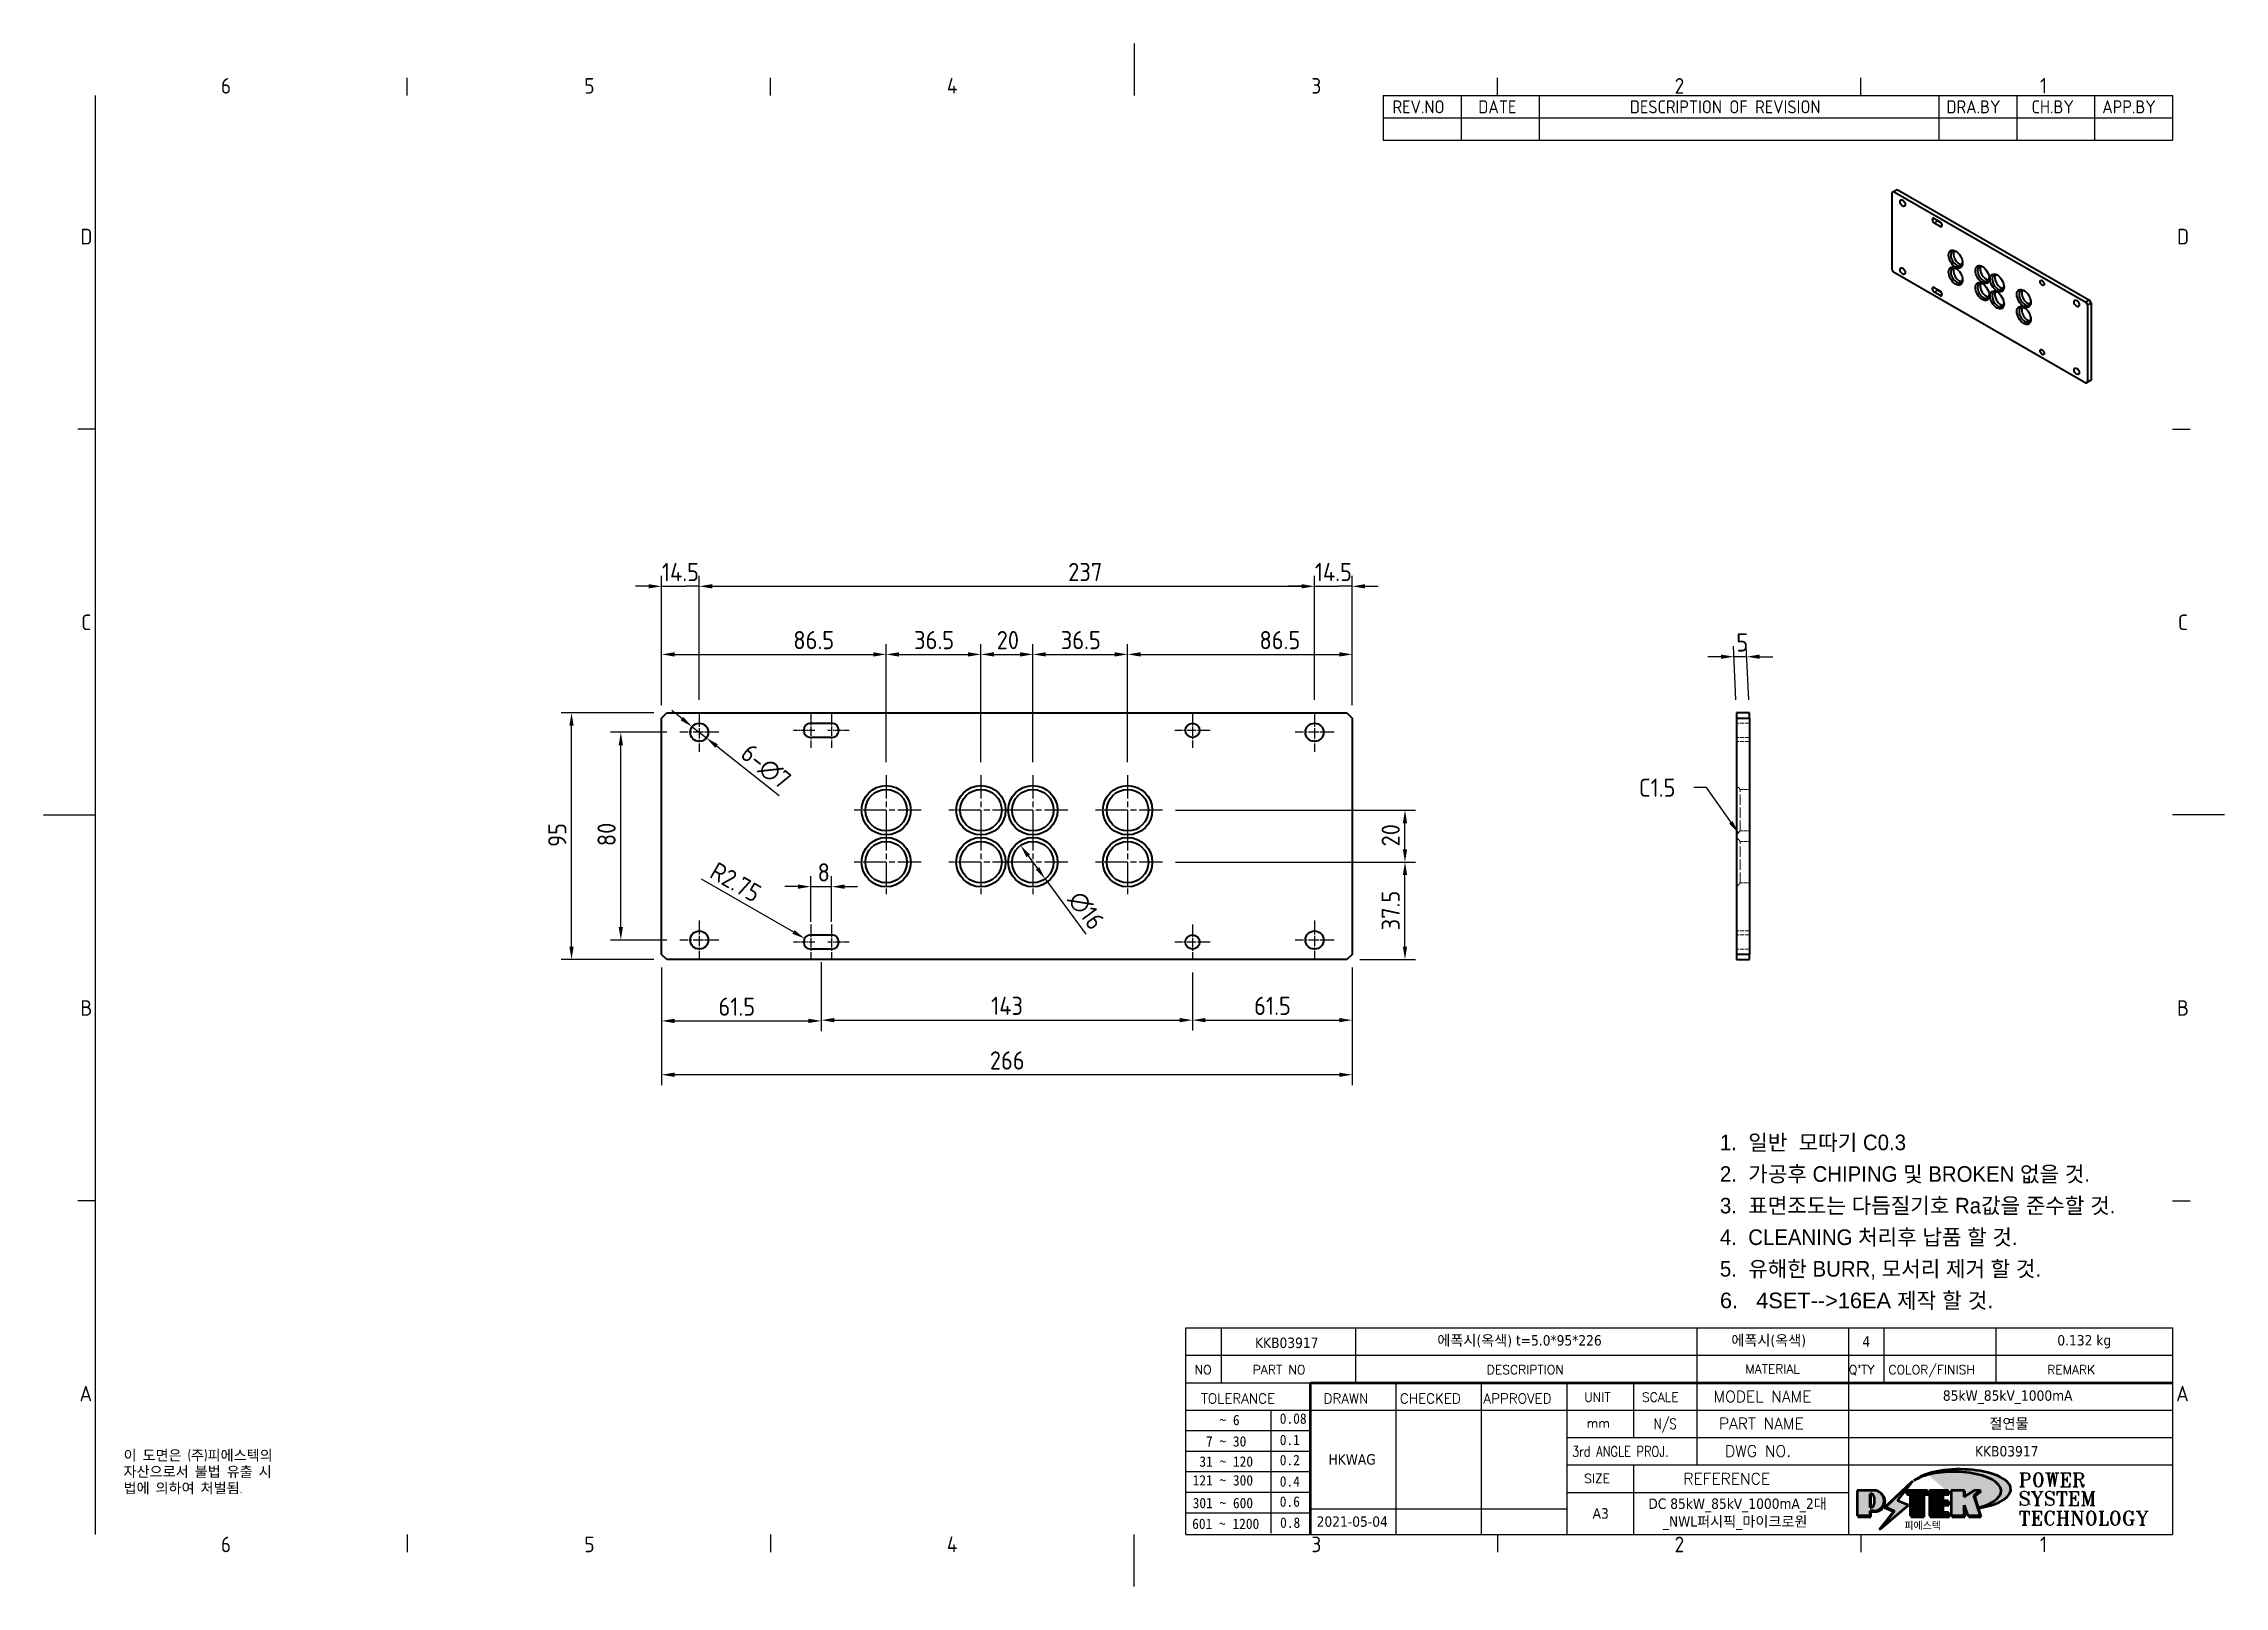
# Model space of a CAD drawing. Header units: millimetres. Extents: x 0 to 840, y 0 to 594.
import ezdxf
from ezdxf.enums import TextEntityAlignment as Align

# ---------------------------------------------------------------- set-up
doc = ezdxf.new("R2010")
doc.units = ezdxf.units.MM
doc.header["$LTSCALE"] = 2
doc.linetypes.add('CHAIN', pattern=[0.35429999999999995, 0.2362, -0.0295, 0.0591, -0.0295])
doc.linetypes.add('DASHED', pattern=[0.2067, 0.1654, -0.0413])
doc.layers.get('0').update_dxf_attribs({"color": 3, "lineweight": 25})
for name, color, linetype, lineweight in [('가려진 것(ISO)', 2, 'DASHED', 18), ('가시적인 것(ISO)', 3, 'Continuous', 40), ('가시적인 좁은 것(ISO)', 3, 'Continuous', 35), ('경계(ISO)', 7, 'Continuous', 25), ('기호(ISO)', 5, 'Continuous', 25), ('제목(ISO)', 5, 'Continuous', 50), ('중심 표식(ISO)', 1, 'Continuous', 25), ('치수(ISO)', 2, 'Continuous', 25), ('해치(ISO)', 7, 'Continuous', 18)]:
    doc.layers.add(name, color=color, linetype=linetype, lineweight=lineweight)
doc.styles.add('HAN_291', font='')
doc.styles.add('HAN_370', font='', dxfattribs={"width": 2})
doc.styles.add('ISO Proportional', font='arial.ttf')
doc.styles.add('ISO ProportionalPSTEK', font='isocp.shx')
doc.styles.add('RC_284', font='ROMANC.shx')
doc.styles.add('RC_287', font='ROMANC.shx')
doc.styles.add('RC_292', font='ROMANC.shx')
doc.styles.add('ROMANT_294', font='romant.shx')
doc.styles.add('문자 텍스트_PSTEK_POSCO', font='isocp.shx')
doc.styles.add('치수 텍스트_PSTEK_POSCO', font='isocp.shx')
doc.styles.add('텍스트 스타일198', font='tahoma.ttf')
doc.styles.add('텍스트 스타일333', font='ROMANC.shx', dxfattribs={"width": 0.800000011920929})
doc.styles.get('HAN_291').set_extended_font_data('GulimChe')
doc.styles.get('HAN_370').set_extended_font_data('GulimChe')
doc.dimstyles.new('치수_PSTEK_POSCO', dxfattribs={"dimscale": 2, "dimtxt": 3.5, "dimasz": 2.5, "dimexe": 2, "dimexo": 2.5, "dimgap": 1, "dimtad": 1, "dimrnd": 1e-08, "dimdsep": 46, "dimtxsty": '치수 텍스트_PSTEK_POSCO', "dimcen": 0.09, "dimdle": 10, "dimclrd": 7, "dimclre": 7, "dimclrt": 2, "dimadec": 1, "dimazin": 2, "dimtfac": 1, "dimtmove": 0, "dimatfit": 3, "dimfxl": 0, "dimtolj": 1, "dimlwd": -1, "dimlwe": -1, "dimarcsym": 0})
doc.dimstyles.new('치수_PSTEK_POSCO$7', dxfattribs={"dimscale": 2, "dimtxt": 3.5, "dimasz": 2.5, "dimexe": 2, "dimexo": 2.5, "dimgap": 1, "dimtad": 1, "dimrnd": 1e-08, "dimdsep": 46, "dimtxsty": '치수 텍스트_PSTEK_POSCO', "dimcen": 0.09, "dimdle": 10, "dimclrd": 7, "dimclre": 7, "dimclrt": 2, "dimadec": 1, "dimazin": 2, "dimtfac": 1, "dimtmove": 0, "dimatfit": 3, "dimfxl": 0, "dimtolj": 1, "dimlwd": -1, "dimlwe": -1, "dimarcsym": 0})

msp = doc.modelspace()

# ---------------------------------------------------------------- texts
at = {"layer": '기호(ISO)', "color": 2, "insert": (614.4652065106085, 307.5242839360125), "char_height": 6.99999988079071, "attachment_point": 4, "style": '치수 텍스트_PSTEK_POSCO'}
msp.add_mtext('{C1.5}', dxfattribs=at)
at = {"layer": '기호(ISO)', "color": 7, "insert": (30.78925080976877, 52.45654487984861), "char_height": 4.000000059604645, "width": 102.480276521085, "attachment_point": 1, "line_spacing_factor": 0.9442214369773865, "style": '문자 텍스트_PSTEK_POSCO'}
msp.add_mtext('{이 도면은 (주)피에스텍의\\P자산으로서 불법 유출 시 \\P법에 의하여 처벌됨.}', dxfattribs=at)

# ---------------------------------------------------------------- blocks, each defined once
blk = doc.blocks.new('경계 Default Border')
at = {"layer": '경계(ISO)'}
for p, q in [((70, 287.0000076293945), (70, 290.4000091552734)), ((140, 287.0000076293945), (140, 290.4000091552734)), ((280, 287.0000076293945), (280, 290.4000091552734)), ((350, 287.0000076293945), (350, 290.4000091552734)), ((10, 222.7499961853027), (6.599999666213989, 222.7499961853027)), ((410, 222.7499961853027), (413.4000015258789, 222.7499961853027)), ((10, 74.25000190734863), (6.599999666213989, 74.25000190734863)), ((410, 74.25000190734863), (413.4000015258789, 74.25000190734863)), ((70, 10), (70, 6.599999666213989)), ((140, 10), (140, 6.599999666213989)), ((280, 10), (280, 6.599999666213989)), ((350, 10), (350, 6.599999666213989))]:
    blk.add_line(p, q, dxfattribs=at)
at = {"layer": '경계(ISO)', "flags": 128}
for points in [[(210, 297.0000076293945), (210, 287.0000076293945)], [(10, 10), (10, 287.0000076293945)], [(0, 148.5000038146973), (10, 148.5000038146973)], [(420, 148.5000038146973), (410, 148.5000038146973)], [(210, 0), (210, 10)]]:
    blk.add_lwpolyline(points, dxfattribs=at)
at = {"layer": '경계(ISO)', "color": 2, "char_height": 3.00000011920929, "attachment_point": 7, "style": '문자 텍스트_PSTEK_POSCO'}
for s, insert in [('6', (34.14453946055966, 287.3713945155963)), ('5', (104.1445394605597, 287.3713945155963)), ('4', (173.9734701308116, 287.4)), ('3', (244.1685395229535, 287.3713945155963)), ('2', (314.127739416884, 287.3713945155963)), ('1', (384.4860661041481, 287.4)), ('D', (7.078270083685684, 258.3463944559917)), ('D', (410.878270202895, 258.3463944559917)), ('C', (7.244539400955009, 184.0963944559917)), ('C', (411.0445395201643, 184.0963944559917)), ('B', (7.078270083685684, 109.8463944559917)), ('B', (410.878270202895, 109.8463944559917)), ('A', (6.914400698149937, 35.61784856929444)), ('A', (410.7144008173592, 35.61784856929444)), ('6', (34.14453946055966, 6.57139439638704)), ('5', (104.1445394605597, 6.57139439638704)), ('4', (173.9734701308116, 6.59999988079071)), ('3', (244.1685395229535, 6.57139439638704)), ('2', (314.127739416884, 6.57139439638704)), ('1', (384.4860661041481, 6.59999988079071))]:
    blk.add_mtext(s, dxfattribs=dict(at, insert=insert))
blk = doc.blocks.new('제목 블록 PSTEK')
for color, points in [(252, [(317.2195697678507, 17.0593801673321), (322.0326348870767, 21.62682475217465), (322.2781991042243, 21.94392121864296), (317.0471853425802, 16.97985676345368), (318.7512090904202, 16.1899260703855), (316.0018030350395, 12.71868385740789), (316.3356552234328, 13.00206718743325), (318.9235935156908, 16.2694494742633)]), (5, [(321.6183518841322, 17.4193704504104), (319.5281351041078, 18.24969419629727), (322.4505835294948, 22.02344462252142), (317.2195697678507, 17.0593801673321), (318.9235935156908, 16.2694494742633), (316.1741874603099, 12.79820726128571)]), (1, [(324.4839107253602, 19.60711530335299), (325.2419748254881, 19.60711530335299), (325.2419748254881, 20.25857663940324), (321.2266040451076, 20.25857663940324), (321.2266040451076, 19.60711530335299), (321.9846681452406, 19.60711530335299), (321.9846681452406, 15.3430047401139), (324.4839107253602, 15.3430047401139)]), (252, [(321.9846681452406, 19.60711530335299), (321.4042753185749, 19.60711530335299), (321.4042753185749, 19.45905590879572), (321.9846681452406, 19.45905590879572)]), (252, [(324.6615819988275, 19.45905590879572), (325.4196460989604, 19.45905590879572), (325.4196460989604, 20.11051724484596), (325.2419748254881, 20.11051724484596), (325.2419748254881, 19.60711530335299), (324.4839107253602, 19.60711530335299), (324.4839107253602, 15.3430047401139), (322.1623394187076, 15.3430047401139), (322.1623394187076, 15.19494534555726), (324.6615819988275, 15.19494534555726)]), (1, [(329.2277337269622, 20.25857663940324), (325.65654113025, 20.25857663940324), (325.65654113025, 15.3430047401139), (329.3580259941756, 15.3430047401139), (329.3580259941756, 15.9944660761648), (328.1137701654877, 15.9944660761648), (328.1137701654877, 17.56360607323003), (329.2277337269622, 17.56360607323003), (329.2277337269622, 18.25543873810179), (328.1137701654877, 18.25543873810179), (328.1137701654877, 19.60711530335299), (329.2277337269622, 19.60711530335299)]), (252, [(328.2914414389548, 19.45905590879572), (329.4054050004294, 19.45905590879572), (329.4054050004294, 20.11051724484596), (329.2277337269622, 20.11051724484596), (329.2277337269622, 19.60711530335299), (328.1137701654877, 19.60711530335299), (328.1137701654877, 18.25543873810179), (328.2914414389548, 18.25543873810179)]), (252, [(328.2914414389548, 17.41554667867274), (329.4054050004294, 17.41554667867274), (329.4054050004294, 18.10737934354514), (329.2277337269622, 18.10737934354514), (329.2277337269622, 17.56360607323003), (328.1137701654877, 17.56360607323003), (328.1137701654877, 15.9944660761648), (328.2914414389548, 15.9944660761648)]), (1, [(332.3312149849806, 20.25857663940324), (329.8592894925411, 20.25857663940324), (329.8592894925411, 15.3430047401139), (332.3312149849806, 15.3430047401139), (332.3312149849806, 17.4318630164523), (333.0701931098801, 15.3430047401139), (335.4855464857051, 15.3430047401139), (334.2514536401189, 19.30614745124769), (335.4379594596742, 20.25857663940324), (334.3071782107978, 20.25857663940324), (332.3312149849806, 18.99741471888304)]), (252, [(332.5088862584528, 16.92964231796647), (332.3312149849806, 17.43186301645164), (332.3312149849806, 15.3430047401139), (330.0369607660135, 15.3430047401139), (330.0369607660135, 15.19494534555726), (332.5088862584528, 15.19494534555726)]), (252, [(332.5088862584528, 20.1105172448466), (332.3312149849806, 20.1105172448466), (332.3312149849806, 18.99741471888368), (332.5088862584528, 19.11081371413894)]), (252, [(335.6156307331414, 20.11051724484596), (335.2535118015555, 20.11051724484596), (334.2514536401189, 19.30614745124769), (335.4855464857051, 15.3430047401139), (333.1954852176545, 15.3430047401139), (333.2478643833523, 15.19494534555726), (335.6632177591723, 15.19494534555726), (334.4291249135862, 19.15808805669106)]), (252, [(329.5356972676428, 15.8464066816075), (329.3580259941756, 15.8464066816075), (329.3580259941756, 15.3430047401139), (325.8342124037171, 15.3430047401139), (325.8342124037171, 15.19494534555726), (329.5356972676428, 15.19494534555726)])]:
    blk.add_hatch(color=color).paths.add_polyline_path(points)
h = blk.add_hatch(color=1)
edge = h.paths.add_edge_path(flags=0)
edge.add_line((314.2242174273352, 19.60711530335299), (314.2242174273352, 17.00126995915134))
edge.add_line((314.2242174273352, 17.00126995915134), (314.3485873187598, 17.00126995915134))
edge.add_arc((314.3485873187598, 17.6527312952023), 0.6514613360509371, 270, 360)
edge.add_line((315.0000486548106, 17.6527312952023), (315.0000486548106, 18.95565396730211))
edge.add_arc((314.3485873187598, 18.95565396730212), 0.6514613360508712, 0, 90)
edge.add_line((314.3485873187598, 19.60711530335299), (314.2242174273352, 19.60711530335299))
edge = h.paths.add_edge_path()
edge.add_arc((314.9847713324306, 18.28938669179658), 1.969189947606664, 269.9999999999959, 450)
edge.add_line((314.9847713324306, 20.25857663940318), (311.7664314776902, 20.25857663940324))
edge.add_line((311.7664314776902, 20.25857663940324), (311.7664314776902, 15.3430047401139))
edge.add_line((311.7664314776902, 15.3430047401139), (314.2242174273352, 15.3430047401139))
edge.add_line((314.2242174273352, 15.3430047401139), (314.2242174273352, 16.32019674418991))
edge.add_line((314.2242174273352, 16.32019674418991), (314.9847713324307, 16.32019674418991))
h = blk.add_hatch(color=252)
edge = h.paths.add_edge_path()
edge.add_arc((314.9847713324309, 18.28938669179657), 1.969189947606666, 270, 406.8278729790604)
edge.add_arc((315.1624426058984, 18.1413272972396), 1.969189947606962, -90, 53.560984836317004, ccw=False)
edge.add_line((315.1624426058984, 16.17213734963263), (314.4018887008024, 16.17213734963263))
edge.add_line((314.4018887008024, 16.17213734963263), (314.4018887008024, 15.19494534555726))
edge.add_line((314.4018887008024, 15.19494534555726), (311.9441027511573, 15.19494534555726))
edge.add_line((311.9441027511573, 15.19494534555726), (311.9441027511573, 15.3430047401139))
edge.add_line((311.9441027511573, 15.3430047401139), (314.2242174273352, 15.3430047401139))
edge.add_line((314.2242174273352, 15.3430047401139), (314.2242174273352, 16.32019674418991))
edge.add_line((314.2242174273352, 16.32019674418991), (314.9847713324309, 16.32019674418991))
h = blk.add_hatch(color=252)
edge = h.paths.add_edge_path()
edge.add_line((314.4018887008024, 19.45905590879572), (314.5262585922315, 19.45905590879572))
edge.add_arc((314.5262585922314, 18.80759457274939), 0.6514613360463194, 60.4189348879147, 90.00000000000318, ccw=False)
edge.add_arc((314.3485873187602, 18.95565396730057), 0.6514613360524251, 39.96992292766206, 90.00000000009999)
edge.add_line((314.3485873187591, 19.60711530335307), (314.2242174273352, 19.60711530335298))
edge.add_line((314.2242174273352, 19.60711530335299), (314.2242174273352, 17.00126995915134))
edge.add_line((314.2242174273352, 17.00126995915134), (314.3485873187591, 17.00126995915134))
edge.add_arc((314.3485873187568, 17.652731295233), 0.6514613360816299, 270.0000000002, 274.6930825552478)
edge.add_line((314.4018887008024, 17.0034541317032), (314.4018887008024, 19.45905590879572))
at = {"layer": '해치(ISO)'}
h = blk.add_hatch(color=140, dxfattribs=at)
edge = h.paths.add_edge_path()
edge.add_ellipse((330.3660919371412, 20.15576403068321), major_axis=(9.100907360794343, 0), ratio=0.4069904968023172, start_angle=301.3098473703837, end_angle=507.7436900681698)
edge.add_ellipse((331.5340919371412, 20.4634168429492), major_axis=(-9.82350664112931, 0), ratio=0.3942600559756514, start_angle=111.51207141178469, end_angle=334.47025347086895, ccw=False)
edge.add_line((335.1363447531188, 16.8601935978785), (335.0955236905705, 16.99119398620872))
at = {"color": 180}
for p, q in [((182.475792979055, 11.79100474011392), (182.4757929790549, 51.56524660363496)), ((182.4757929790549, 51.56524660363496), (372.4757929537551, 51.56524660363496)), ((189.2651435055721, 51.56524660363496), (189.2651435055722, 41.00524660363494)), ((215.2152739891528, 41.00524660363494), (215.2152739891528, 51.56524660363496)), ((280.8758854511282, 51.56524660363496), (280.8758854511282, 41.00524660363494)), ((310.0881549537552, 51.56524660363496), (310.0881549537553, 41.00524660363494)), ((316.9044520275131, 51.56524660363496), (316.9044520275127, 41.00524660363494)), ((338.4566026226726, 51.56524660363496), (338.4566026226727, 41.00524660363494)), ((372.4757929537551, 51.56524660363496), (372.4757929537551, 11.79100474011389)), ((182.475792979055, 46.2852466036349), (372.4757929537551, 46.28524660363492)), ((182.475792979055, 41.00524660363493), (206.451475290024, 41.00524660363493)), ((222.9401812389276, 11.79100474011392), (222.9401812389276, 41.00524660363494)), ((239.4288871878316, 11.79100474011392), (239.4288871878316, 41.00524660363494)), ((255.9175931367356, 11.79100474011392), (255.9175931367356, 41.00524660363494)), ((268.6918866058747, 41.00524660363494), (268.6918866058747, 30.44524660363498)), ((280.8758854511282, 41.00524660363494), (280.8758854511282, 25.16524660363502)), ((310.088154953755, 41.00524660363494), (310.088154953755, 11.79100474011392)), ((182.475792979055, 35.72524660363497), (206.451475290024, 35.72524660363497)), ((198.8621818849491, 12.02524660363491), (198.8621818849491, 35.72524660363497)), ((206.451475290024, 35.72524660363497), (372.4757929537551, 35.72524660363497)), ((182.475792979055, 31.77524660363492), (206.451475290024, 31.77524660363492)), ((255.917593136736, 30.44524660363498), (372.4757929537552, 30.44524660363501)), ((182.475792979055, 27.82524660363487), (206.451475290024, 27.82524660363487)), ((182.475792979055, 23.87524660363505), (206.451475290024, 23.87524660363505)), ((255.9175931367359, 25.16524660363502), (372.4757929537552, 25.165246603635)), ((268.6918866058744, 25.16524660363502), (268.6918866058744, 11.79100474011392)), ((182.475792979055, 19.92524660363478), (206.451475290024, 19.92524660363478)), ((255.9175931367359, 19.88524660363481), (310.0881549537553, 19.88524660363481)), ((182.475792979055, 15.97524660363496), (206.451475290024, 15.97524660363496)), ((206.451475290024, 16.74100474011396), (255.9175931367359, 16.74100474011396)), ((182.475792979055, 11.79100474011392), (372.4757929537551, 11.79100474011389))]:
    blk.add_line(p, q, dxfattribs=at)
at = {"color": 7, "lineweight": 50}
for p, q in [((206.4514752900237, 11.79100474011392), (206.4514752900237, 41.00524660363494)), ((206.451475290024, 41.00524660363494), (372.4757929537551, 41.00524660363496))]:
    blk.add_line(p, q, dxfattribs=at)
at = {"color": 7}
for p, q in [((322.2781991042243, 21.94392121864296), (317.0471853425802, 16.97985676345368)), ((322.4505835294948, 22.02344462252142), (317.2195697678507, 17.0593801673321)), ((317.2195697678507, 17.0593801673321), (322.0326348870767, 21.62682475217465)), ((319.5281351041078, 18.24969419629727), (322.4505835294948, 22.02344462252142)), ((322.0326348870767, 21.62682475217465), (322.2781991042243, 21.94392121864296)), ((311.7664314776902, 20.25900474011391), (311.7664314776902, 15.34300474011391)), ((314.9847713324309, 20.25857663940324), (311.7664314776902, 20.25857663940324)), ((314.9847713324309, 20.25857663940324), (311.7664314776902, 20.25857663940324)), ((311.7664314776902, 20.25857663940324), (311.7664314776902, 15.3430047401139)), ((314.2242174273352, 17.00126995915134), (314.2242174273352, 19.60711530335299)), ((314.2242174273352, 19.60711530335299), (314.3485873187591, 19.60711530335299)), ((314.3485873187591, 19.60711530335299), (314.2242174273352, 19.60711530335299)), ((314.2242174273352, 19.60711530335299), (314.2242174273352, 17.00126995915134)), ((314.2242174273352, 17.00126995915134), (314.2242174273352, 19.60711530335299)), ((314.2242174273352, 19.60711530335299), (314.3485873187591, 19.60711530335299)), ((314.3485873187591, 17.00126995915134), (314.2242174273352, 17.00126995915134)), ((314.2242174273352, 17.00126995915134), (314.3485873187591, 17.00126995915134)), ((314.3485873187591, 17.00126995915134), (314.2242174273352, 17.00126995915134)), ((314.4018887008024, 19.45905590879572), (314.5262585922314, 19.45905590879572)), ((314.4018887008024, 17.0034541317032), (314.4018887008024, 19.45905590879572)), ((315.0000486548106, 18.95565396730275), (315.0000486548106, 17.65273129520161)), ((315.0000486548106, 18.95565396730275), (315.0000486548106, 17.65273129520161)), ((316.1741874603099, 12.79820726128571), (321.6183518841322, 17.4193704504104)), ((317.0471853425802, 16.97985676345368), (318.7512090904202, 16.1899260703855)), ((318.9235935156908, 16.2694494742633), (317.2195697678507, 17.0593801673321)), ((317.2195697678507, 17.0593801673321), (318.9235935156908, 16.2694494742633)), ((321.6183518841322, 17.4193704504104), (319.5281351041078, 18.24969419629727)), ((325.2419748254881, 20.25857663940324), (321.2266040451076, 20.25857663940324)), ((321.2266040451076, 20.25857663940324), (321.2266040451076, 19.60711530335299)), ((325.2419748254881, 20.25857663940324), (321.2266040451076, 20.25857663940324)), ((321.2266040451076, 20.25857663940324), (321.2266040451076, 19.60711530335299)), ((321.2266040451076, 19.60711530335299), (321.9846681452406, 19.60711530335299)), ((321.2266040451076, 19.60711530335299), (321.9846681452406, 19.60711530335299)), ((321.4042753185749, 19.60711530335299), (321.4042753185749, 19.45905590879572)), ((321.9846681452406, 19.60711530335299), (321.4042753185749, 19.60711530335299)), ((321.4042753185749, 19.45905590879572), (321.9846681452406, 19.45905590879572)), ((321.9846681452406, 19.60711530335299), (321.9846681452406, 15.3430047401139)), ((321.9846681452406, 19.45905590879572), (321.9846681452406, 19.60711530335299)), ((321.9846681452406, 19.60711530335299), (321.9846681452406, 15.3430047401139)), ((324.4839107253602, 19.60711530335299), (325.2419748254881, 19.60711530335299)), ((324.4839107253602, 15.3430047401139), (324.4839107253602, 19.60711530335299)), ((325.2419748254881, 19.60711530335299), (324.4839107253602, 19.60711530335299)), ((324.4839107253602, 19.60711530335299), (324.4839107253602, 15.3430047401139)), ((324.4839107253602, 19.60711530335299), (325.2419748254881, 19.60711530335299)), ((324.4839107253602, 15.3430047401139), (324.4839107253602, 19.60711530335299)), ((324.6615819988275, 19.45905590879572), (325.4196460989604, 19.45905590879572)), ((324.6615819988275, 15.19494534555726), (324.6615819988275, 19.45905590879572)), ((325.2419748254881, 19.60711530335299), (325.2419748254881, 20.25857663940324)), ((325.2419748254881, 19.60711530335299), (325.2419748254881, 20.25857663940324)), ((325.4196460989604, 20.11051724484596), (325.2419748254881, 20.11051724484596)), ((325.2419748254881, 20.11051724484596), (325.2419748254881, 19.60711530335299)), ((325.4196460989604, 19.45905590879572), (325.4196460989604, 20.11051724484596)), ((329.2277337269622, 20.25857663940324), (325.65654113025, 20.25857663940324)), ((325.65654113025, 20.25857663940324), (325.65654113025, 15.3430047401139)), ((325.65654113025, 20.25857663940324), (325.65654113025, 15.3430047401139)), ((329.2277337269622, 20.25857663940324), (325.65654113025, 20.25857663940324)), ((328.1137701654877, 18.25543873810179), (328.1137701654877, 19.60711530335299)), ((328.1137701654877, 19.60711530335299), (329.2277337269622, 19.60711530335299)), ((329.2277337269622, 19.60711530335299), (328.1137701654877, 19.60711530335299)), ((328.1137701654877, 19.60711530335299), (328.1137701654877, 18.25543873810179)), ((328.1137701654877, 18.25543873810179), (328.1137701654877, 19.60711530335299)), ((328.1137701654877, 19.60711530335299), (329.2277337269622, 19.60711530335299)), ((329.2277337269622, 18.25543873810179), (328.1137701654877, 18.25543873810179)), ((328.1137701654877, 18.25543873810179), (328.2914414389548, 18.25543873810179)), ((329.2277337269622, 18.25543873810179), (328.1137701654877, 18.25543873810179)), ((328.1137701654877, 17.56360607323003), (329.2277337269622, 17.56360607323003)), ((328.1137701654877, 15.9944660761648), (328.1137701654877, 17.56360607323003)), ((329.2277337269622, 17.56360607323003), (328.1137701654877, 17.56360607323003)), ((328.1137701654877, 17.56360607323003), (328.1137701654877, 15.9944660761648)), ((328.1137701654877, 17.56360607323003), (329.2277337269622, 17.56360607323003)), ((328.1137701654877, 15.9944660761648), (328.1137701654877, 17.56360607323003)), ((328.2914414389548, 18.25543873810179), (328.2914414389548, 19.45905590879572)), ((328.2914414389548, 19.45905590879572), (329.4054050004294, 19.45905590879572)), ((328.2914414389548, 15.9944660761648), (328.2914414389548, 17.41554667867274)), ((328.2914414389548, 17.41554667867274), (329.4054050004294, 17.41554667867274)), ((329.2277337269622, 19.60711530335299), (329.2277337269622, 20.25857663940324)), ((329.2277337269622, 19.60711530335299), (329.2277337269622, 20.25857663940324)), ((329.4054050004294, 20.11051724484596), (329.2277337269622, 20.11051724484596)), ((329.2277337269622, 20.11051724484596), (329.2277337269622, 19.60711530335299)), ((329.2277337269622, 17.56360607323003), (329.2277337269622, 18.25543873810179)), ((329.2277337269622, 17.56360607323003), (329.2277337269622, 18.25543873810179)), ((329.4054050004294, 18.10737934354514), (329.2277337269622, 18.10737934354514)), ((329.2277337269622, 18.10737934354514), (329.2277337269622, 17.56360607323003)), ((329.4054050004294, 19.45905590879572), (329.4054050004294, 20.11051724484596)), ((329.4054050004294, 17.41554667867274), (329.4054050004294, 18.10737934354514)), ((332.3312149849806, 20.25857663940324), (329.8592894925411, 20.25857663940324)), ((329.8592894925411, 20.25857663940324), (329.8592894925411, 15.3430047401139)), ((329.8592894925411, 20.25857663940324), (329.8592894925411, 15.3430047401139)), ((332.3312149849806, 20.25857663940324), (329.8592894925411, 20.25857663940324)), ((334.3071782107978, 20.25857663940324), (332.3312149849806, 18.99741471888304)), ((332.3312149849806, 18.99741471888304), (332.3312149849806, 20.25857663940324)), ((334.3071782107978, 20.25857663940324), (332.3312149849806, 18.99741471888304)), ((332.3312149849806, 18.99741471888304), (332.3312149849806, 20.25857663940324)), ((332.5088862584528, 20.1105172448466), (332.3312149849806, 20.1105172448466)), ((332.3312149849806, 20.1105172448466), (332.3312149849806, 18.99741471888368)), ((332.3312149849806, 18.99741471888368), (332.5088862584528, 19.11081371413894)), ((332.3312149849806, 17.4318630164523), (333.0701931098801, 15.3430047401139)), ((332.3312149849806, 15.3430047401139), (332.3312149849806, 17.4318630164523)), ((332.5088862584528, 16.92964231796647), (332.3312149849806, 17.43186301645164)), ((332.3312149849806, 17.43186301645164), (332.3312149849806, 15.3430047401139)), ((332.3312149849806, 17.4318630164523), (333.0701931098801, 15.3430047401139)), ((332.3312149849806, 15.3430047401139), (332.3312149849806, 17.4318630164523)), ((332.5088862584528, 19.11081371413894), (332.5088862584528, 20.1105172448466)), ((332.5088862584528, 15.19494534555726), (332.5088862584528, 16.92964231796647)), ((334.2514536401189, 19.30614745124769), (335.4379594596742, 20.25857663940324)), ((334.2514536401189, 19.30614745124769), (335.4379594596742, 20.25857663940324)), ((335.2535118015555, 20.11051724484596), (334.2514536401189, 19.30614745124769)), ((335.4855464857051, 15.3430047401139), (334.2514536401189, 19.30614745124769)), ((334.2514536401189, 19.30614745124769), (335.4855464857051, 15.3430047401139)), ((335.4855464857051, 15.3430047401139), (334.2514536401189, 19.30614745124769)), ((335.4379594596742, 20.25857663940324), (334.3071782107978, 20.25857663940324)), ((335.4379594596742, 20.25857663940324), (334.3071782107978, 20.25857663940324)), ((334.4291249135862, 19.15808805669104), (335.6156307331414, 20.11051724484596)), ((335.6632177591723, 15.19494534555726), (334.4291249135862, 19.15808805669104)), ((335.6156307331414, 20.11051724484596), (335.2535118015555, 20.11051724484596)), ((345.0447381189468, 17.50375595811051), (344.9867755289346, 17.689895936919)), ((311.7664314776902, 15.3430047401139), (314.2242174273352, 15.3430047401139)), ((311.7664314776902, 15.3430047401139), (314.2242174273352, 15.3430047401139)), ((314.2242174273352, 15.3430047401139), (311.9441027511573, 15.3430047401139)), ((311.9441027511573, 15.3430047401139), (311.9441027511573, 15.19494534555726)), ((311.9441027511573, 15.19494534555726), (314.4018887008024, 15.19494534555726)), ((314.2242174273352, 16.32019674418991), (314.9847713324309, 16.32019674418991)), ((314.2242174273352, 15.3430047401139), (314.2242174273352, 16.32019674418991)), ((314.9847713324309, 16.32019674418991), (314.2242174273352, 16.32019674418991)), ((314.2242174273352, 16.32019674418991), (314.2242174273352, 15.3430047401139)), ((314.2242174273352, 16.32019674418991), (314.9847713324309, 16.32019674418991)), ((314.2242174273352, 15.3430047401139), (314.2242174273352, 16.32019674418991)), ((314.4018887008024, 16.17213734963263), (315.162442605898, 16.17213734963263)), ((314.4018887008024, 15.19494534555726), (314.4018887008024, 16.17213734963263)), ((318.7512090904202, 16.1899260703855), (316.0018030350395, 12.71868385740789)), ((316.0018030350395, 12.71868385740789), (316.3356552234328, 13.00206718743325)), ((318.9235935156908, 16.2694494742633), (316.1741874603099, 12.79820726128571)), ((316.3356552234328, 13.00206718743325), (318.9235935156908, 16.2694494742633)), ((321.9846681452406, 15.3430047401139), (324.4839107253602, 15.3430047401139)), ((321.9846681452406, 15.3430047401139), (324.4839107253602, 15.3430047401139)), ((324.4839107253602, 15.3430047401139), (322.1623394187076, 15.3430047401139)), ((322.1623394187076, 15.3430047401139), (322.1623394187076, 15.19494534555726)), ((322.1623394187076, 15.19494534555726), (324.6615819988275, 15.19494534555726)), ((325.65654113025, 15.3430047401139), (329.3580259941756, 15.3430047401139)), ((325.65654113025, 15.3430047401139), (329.3580259941756, 15.3430047401139)), ((329.3580259941756, 15.3430047401139), (325.8342124037171, 15.3430047401139)), ((325.8342124037171, 15.3430047401139), (325.8342124037171, 15.19494534555726)), ((325.8342124037171, 15.19494534555726), (329.5356972676428, 15.19494534555726)), ((329.3580259941756, 15.9944660761648), (328.1137701654877, 15.9944660761648)), ((328.1137701654877, 15.9944660761648), (328.2914414389548, 15.9944660761648)), ((329.3580259941756, 15.9944660761648), (328.1137701654877, 15.9944660761648)), ((329.3580259941756, 15.3430047401139), (329.3580259941756, 15.9944660761648)), ((329.3580259941756, 15.3430047401139), (329.3580259941756, 15.9944660761648)), ((329.5356972676428, 15.8464066816075), (329.3580259941756, 15.8464066816075)), ((329.3580259941756, 15.8464066816075), (329.3580259941756, 15.3430047401139)), ((329.5356972676428, 15.19494534555726), (329.5356972676428, 15.8464066816075)), ((329.8592894925411, 15.3430047401139), (332.3312149849806, 15.3430047401139)), ((329.8592894925411, 15.3430047401139), (332.3312149849806, 15.3430047401139)), ((332.3312149849806, 15.3430047401139), (330.0369607660135, 15.3430047401139)), ((330.0369607660135, 15.3430047401139), (330.0369607660135, 15.19494534555726)), ((330.0369607660135, 15.19494534555726), (332.5088862584528, 15.19494534555726)), ((333.0701931098801, 15.3430047401139), (335.4855464857051, 15.3430047401139)), ((333.0701931098801, 15.3430047401139), (335.4855464857051, 15.3430047401139)), ((335.4855464857051, 15.3430047401139), (333.1954852176545, 15.3430047401139)), ((333.1954852176545, 15.3430047401139), (333.2478643833523, 15.19494534555726)), ((333.2478643833523, 15.19494534555726), (335.6632177591723, 15.19494534555726))]:
    blk.add_line(p, q, dxfattribs=at)
at = {"color": 5}
for p, q in [((322.4505835294948, 22.02344462252142), (317.2195697678507, 17.0593801673321)), ((319.5281351041078, 18.24969419629727), (322.4505835294948, 22.02344462252142)), ((316.1741874603099, 12.79820726128571), (321.6183518841322, 17.4193704504104)), ((317.2195697678507, 17.0593801673321), (318.9235935156908, 16.2694494742633)), ((321.6183518841322, 17.4193704504104), (319.5281351041078, 18.24969419629727)), ((318.9235935156908, 16.2694494742633), (316.1741874603099, 12.79820726128571))]:
    blk.add_line(p, q, dxfattribs=at)
at = {"color": 1}
for p, q in [((314.9847713324309, 20.25857663940324), (311.7664314776902, 20.25857663940324)), ((311.7664314776902, 20.25857663940324), (311.7664314776902, 15.3430047401139)), ((314.2242174273352, 17.00126995915134), (314.2242174273352, 19.60711530335299)), ((314.2242174273352, 19.60711530335299), (314.3485873187591, 19.60711530335299)), ((314.3485873187591, 17.00126995915134), (314.2242174273352, 17.00126995915134)), ((315.0000486548106, 18.95565396730275), (315.0000486548106, 17.65273129520161)), ((325.2419748254881, 20.25857663940324), (321.2266040451076, 20.25857663940324)), ((321.2266040451076, 20.25857663940324), (321.2266040451076, 19.60711530335299)), ((321.2266040451076, 19.60711530335299), (321.9846681452406, 19.60711530335299)), ((321.9846681452406, 19.60711530335299), (321.9846681452406, 15.3430047401139)), ((324.4839107253602, 19.60711530335299), (325.2419748254881, 19.60711530335299)), ((324.4839107253602, 15.3430047401139), (324.4839107253602, 19.60711530335299)), ((325.2419748254881, 19.60711530335299), (325.2419748254881, 20.25857663940324)), ((329.2277337269622, 20.25857663940324), (325.65654113025, 20.25857663940324)), ((325.65654113025, 20.25857663940324), (325.65654113025, 15.3430047401139)), ((328.1137701654877, 18.25543873810179), (328.1137701654877, 19.60711530335299)), ((328.1137701654877, 19.60711530335299), (329.2277337269622, 19.60711530335299)), ((329.2277337269622, 18.25543873810179), (328.1137701654877, 18.25543873810179)), ((328.1137701654877, 17.56360607323003), (329.2277337269622, 17.56360607323003)), ((328.1137701654877, 15.9944660761648), (328.1137701654877, 17.56360607323003)), ((329.2277337269622, 19.60711530335299), (329.2277337269622, 20.25857663940324)), ((329.2277337269622, 17.56360607323003), (329.2277337269622, 18.25543873810179)), ((332.3312149849806, 20.25857663940324), (329.8592894925411, 20.25857663940324)), ((329.8592894925411, 20.25857663940324), (329.8592894925411, 15.3430047401139)), ((334.3071782107978, 20.25857663940324), (332.3312149849806, 18.99741471888304)), ((332.3312149849806, 18.99741471888304), (332.3312149849806, 20.25857663940324)), ((332.3312149849806, 17.4318630164523), (333.0701931098801, 15.3430047401139)), ((332.3312149849806, 15.3430047401139), (332.3312149849806, 17.4318630164523)), ((334.2514536401189, 19.30614745124769), (335.4379594596742, 20.25857663940324)), ((335.4855464857051, 15.3430047401139), (334.2514536401189, 19.30614745124769)), ((335.4379594596742, 20.25857663940324), (334.3071782107978, 20.25857663940324)), ((311.7664314776902, 15.3430047401139), (314.2242174273352, 15.3430047401139)), ((314.2242174273352, 16.32019674418991), (314.9847713324309, 16.32019674418991)), ((314.2242174273352, 15.3430047401139), (314.2242174273352, 16.32019674418991)), ((321.9846681452406, 15.3430047401139), (324.4839107253602, 15.3430047401139)), ((325.65654113025, 15.3430047401139), (329.3580259941756, 15.3430047401139)), ((329.3580259941756, 15.9944660761648), (328.1137701654877, 15.9944660761648)), ((329.3580259941756, 15.3430047401139), (329.3580259941756, 15.9944660761648)), ((329.8592894925411, 15.3430047401139), (332.3312149849806, 15.3430047401139)), ((333.0701931098801, 15.3430047401139), (335.4855464857051, 15.3430047401139))]:
    blk.add_line(p, q, dxfattribs=at)
at = {"color": 7}
for centre, radius, start, end in [((314.3485873187598, 18.95565396730211), 0.6514613360508712, 0, 90), ((314.3485873187602, 18.95565396730057), 0.6514613360524251, 39.96992292766117, 90), ((314.3485873187598, 18.95565396730212), 0.6514613360508712, 0, 90), ((314.3485873187597, 17.65273129520228), 0.6514613360509381, 270, 0), ((314.3485873187598, 17.6527312952023), 0.6514613360509381, 270, 0), ((314.3485873187568, 17.652731295233), 0.6514613360816299, 270, 274.6930825552478), ((314.5262585922314, 18.80759457274939), 0.6514613360463193, 60.41893488791137, 90), ((314.9847713324309, 18.28938669179658), 1.969189947606665, 270, 90), ((314.9847713324309, 18.28938669179658), 1.969189947606665, 270, 90), ((314.9847713324307, 18.2893866917965), 1.969189947606594, 270, 46.82787297909833), ((315.1624426058984, 18.1413272972396), 1.969189947606961, 270, 53.56098483636067)]:
    blk.add_arc(centre, radius, start, end, dxfattribs=at)
at = {"color": 1}
for centre, radius, start, end in [((314.3485873187598, 18.95565396730211), 0.6514613360508712, 0, 90), ((314.3485873187598, 17.6527312952023), 0.6514613360509381, 270, 0), ((314.9847713324309, 18.28938669179657), 1.969189947606665, 270, 90)]:
    blk.add_arc(centre, radius, start, end, dxfattribs=at)
at = {"layer": '제목(ISO)', "lineweight": 18}
blk.add_line((182.475792979055, 35.72500474011393), (182.475792979055, 11.79100474011392), dxfattribs=at)
at = {"layer": '제목(ISO)'}
for p, q in [((322.2781991042243, 21.94392121864296), (317.0471853425802, 16.97985676345368)), ((322.4505835294948, 22.02344462252142), (317.2195697678507, 17.0593801673321)), ((317.2195697678507, 17.0593801673321), (322.0326348870767, 21.62682475217465)), ((319.5281351041078, 18.24969419629727), (322.4505835294948, 22.02344462252142)), ((322.0326348870767, 21.62682475217465), (322.2781991042243, 21.94392121864296)), ((314.9847713324306, 20.25857663940324), (311.7664314776902, 20.25857663940324)), ((311.7664314776902, 20.25857663940324), (311.7664314776902, 15.3430047401139)), ((314.2242174273352, 17.00126995915134), (314.2242174273352, 19.60711530335299)), ((314.2242174273352, 19.60711530335299), (314.3485873187598, 19.60711530335299)), ((314.3485873187591, 19.60711530335299), (314.2242174273352, 19.60711530335299)), ((314.2242174273352, 19.60711530335299), (314.2242174273352, 17.00126995915134)), ((314.3485873187598, 17.00126995915134), (314.2242174273352, 17.00126995915134)), ((314.2242174273352, 17.00126995915134), (314.3485873187591, 17.00126995915134)), ((314.4018887008024, 19.45905590879572), (314.5262585922314, 19.45905590879572)), ((314.4018887008024, 17.0034541317032), (314.4018887008024, 19.45905590879572)), ((315.0000486548106, 18.95565396730211), (315.0000486548106, 17.6527312952023)), ((316.1741874603099, 12.79820726128571), (321.6183518841322, 17.4193704504104)), ((317.0471853425802, 16.97985676345368), (318.7512090904202, 16.1899260703855)), ((317.2195697678507, 17.0593801673321), (318.9235935156908, 16.2694494742633)), ((318.9235935156908, 16.2694494742633), (317.2195697678507, 17.0593801673321)), ((321.6183518841322, 17.4193704504104), (319.5281351041078, 18.24969419629727)), ((325.2419748254881, 20.25857663940324), (321.2266040451076, 20.25857663940324)), ((321.2266040451076, 20.25857663940324), (321.2266040451076, 19.60711530335299)), ((321.2266040451076, 19.60711530335299), (321.9846681452406, 19.60711530335299)), ((321.9846681452406, 19.60711530335299), (321.4042753185749, 19.60711530335299)), ((321.4042753185749, 19.60711530335299), (321.4042753185749, 19.45905590879572)), ((321.4042753185749, 19.45905590879572), (321.9846681452406, 19.45905590879572)), ((321.9846681452406, 19.60711530335299), (321.9846681452406, 15.3430047401139)), ((321.9846681452406, 19.45905590879572), (321.9846681452406, 19.60711530335299)), ((324.4839107253602, 19.60711530335299), (325.2419748254881, 19.60711530335299)), ((324.4839107253602, 15.3430047401139), (324.4839107253602, 19.60711530335299)), ((325.2419748254881, 19.60711530335299), (324.4839107253602, 19.60711530335299)), ((324.4839107253602, 19.60711530335299), (324.4839107253602, 15.3430047401139)), ((324.6615819988275, 19.45905590879572), (325.4196460989604, 19.45905590879572)), ((324.6615819988275, 15.19494534555726), (324.6615819988275, 19.45905590879572)), ((325.2419748254881, 19.60711530335299), (325.2419748254881, 20.25857663940324)), ((325.4196460989604, 20.11051724484596), (325.2419748254881, 20.11051724484596)), ((325.2419748254881, 20.11051724484596), (325.2419748254881, 19.60711530335299)), ((325.4196460989604, 19.45905590879572), (325.4196460989604, 20.11051724484596)), ((329.2277337269622, 20.25857663940324), (325.65654113025, 20.25857663940324)), ((325.65654113025, 20.25857663940324), (325.65654113025, 15.3430047401139)), ((328.1137701654877, 18.25543873810179), (328.1137701654877, 19.60711530335299)), ((328.1137701654877, 19.60711530335299), (329.2277337269622, 19.60711530335299)), ((329.2277337269622, 19.60711530335299), (328.1137701654877, 19.60711530335299)), ((328.1137701654877, 19.60711530335299), (328.1137701654877, 18.25543873810179)), ((329.2277337269622, 18.25543873810179), (328.1137701654877, 18.25543873810179)), ((328.1137701654877, 18.25543873810179), (328.2914414389548, 18.25543873810179)), ((328.1137701654877, 15.9944660761648), (328.1137701654877, 17.56360607323003)), ((328.1137701654877, 17.56360607323003), (329.2277337269622, 17.56360607323003)), ((329.2277337269622, 17.56360607323003), (328.1137701654877, 17.56360607323003)), ((328.1137701654877, 17.56360607323003), (328.1137701654877, 15.9944660761648)), ((328.2914414389548, 19.45905590879572), (329.4054050004294, 19.45905590879572)), ((328.2914414389548, 18.25543873810179), (328.2914414389548, 19.45905590879572)), ((328.2914414389548, 17.41554667867274), (329.4054050004294, 17.41554667867274)), ((328.2914414389548, 15.9944660761648), (328.2914414389548, 17.41554667867274)), ((329.2277337269622, 19.60711530335299), (329.2277337269622, 20.25857663940324)), ((329.4054050004294, 20.11051724484596), (329.2277337269622, 20.11051724484596)), ((329.2277337269622, 20.11051724484596), (329.2277337269622, 19.60711530335299)), ((329.2277337269622, 17.56360607323003), (329.2277337269622, 18.25543873810179)), ((329.4054050004294, 18.10737934354514), (329.2277337269622, 18.10737934354514)), ((329.2277337269622, 18.10737934354514), (329.2277337269622, 17.56360607323003)), ((329.4054050004294, 19.45905590879572), (329.4054050004294, 20.11051724484596)), ((329.4054050004294, 17.41554667867274), (329.4054050004294, 18.10737934354514)), ((332.3312149849806, 20.25857663940324), (329.8592894925411, 20.25857663940324)), ((329.8592894925411, 20.25857663940324), (329.8592894925411, 15.3430047401139)), ((334.3071782107978, 20.25857663940324), (332.3312149849806, 18.99741471888304)), ((332.3312149849806, 18.99741471888304), (332.3312149849806, 20.25857663940324)), ((332.5088862584528, 20.1105172448466), (332.3312149849806, 20.1105172448466)), ((332.3312149849806, 20.1105172448466), (332.3312149849806, 18.99741471888368)), ((332.3312149849806, 18.99741471888368), (332.5088862584528, 19.11081371413894)), ((332.3312149849806, 15.3430047401139), (332.3312149849806, 17.4318630164523)), ((332.3312149849806, 17.4318630164523), (333.0701931098801, 15.3430047401139)), ((332.5088862584528, 16.92964231796647), (332.3312149849806, 17.43186301645164)), ((332.3312149849806, 17.43186301645164), (332.3312149849806, 15.3430047401139)), ((332.5088862584528, 19.11081371413894), (332.5088862584528, 20.1105172448466)), ((332.5088862584528, 15.19494534555726), (332.5088862584528, 16.92964231796647)), ((334.2514536401189, 19.30614745124769), (335.4379594596742, 20.25857663940324)), ((335.2535118015555, 20.11051724484596), (334.2514536401189, 19.30614745124769)), ((335.4855464857051, 15.3430047401139), (334.2514536401189, 19.30614745124769)), ((334.2514536401189, 19.30614745124769), (335.4855464857051, 15.3430047401139)), ((335.4379594596742, 20.25857663940324), (334.3071782107978, 20.25857663940324)), ((334.4291249135862, 19.15808805669106), (335.6156307331414, 20.11051724484596)), ((335.6632177591723, 15.19494534555726), (334.4291249135862, 19.15808805669106)), ((335.6156307331414, 20.11051724484596), (335.2535118015555, 20.11051724484596)), ((311.7664314776902, 15.3430047401139), (314.2242174273352, 15.3430047401139)), ((314.2242174273352, 15.3430047401139), (311.9441027511573, 15.3430047401139)), ((311.9441027511573, 15.3430047401139), (311.9441027511573, 15.19494534555726)), ((311.9441027511573, 15.19494534555726), (314.4018887008024, 15.19494534555726)), ((314.2242174273352, 15.3430047401139), (314.2242174273352, 16.32019674418991)), ((314.2242174273352, 16.32019674418991), (314.9847713324307, 16.32019674418991)), ((314.9847713324309, 16.32019674418991), (314.2242174273352, 16.32019674418991)), ((314.2242174273352, 16.32019674418991), (314.2242174273352, 15.3430047401139)), ((314.4018887008024, 15.19494534555726), (314.4018887008024, 16.17213734963263)), ((314.4018887008024, 16.17213734963263), (315.1624426058984, 16.17213734963263)), ((318.7512090904202, 16.1899260703855), (316.0018030350395, 12.71868385740789)), ((316.0018030350395, 12.71868385740789), (316.3356552234328, 13.00206718743325)), ((318.9235935156908, 16.2694494742633), (316.1741874603099, 12.79820726128571)), ((316.3356552234328, 13.00206718743325), (318.9235935156908, 16.2694494742633)), ((321.9846681452406, 15.3430047401139), (324.4839107253602, 15.3430047401139)), ((324.4839107253602, 15.3430047401139), (322.1623394187076, 15.3430047401139)), ((322.1623394187076, 15.3430047401139), (322.1623394187076, 15.19494534555726)), ((322.1623394187076, 15.19494534555726), (324.6615819988275, 15.19494534555726)), ((325.65654113025, 15.3430047401139), (329.3580259941756, 15.3430047401139)), ((329.3580259941756, 15.3430047401139), (325.8342124037171, 15.3430047401139)), ((325.8342124037171, 15.3430047401139), (325.8342124037171, 15.19494534555726)), ((325.8342124037171, 15.19494534555726), (329.5356972676428, 15.19494534555726)), ((329.3580259941756, 15.9944660761648), (328.1137701654877, 15.9944660761648)), ((328.1137701654877, 15.9944660761648), (328.2914414389548, 15.9944660761648)), ((329.3580259941756, 15.3430047401139), (329.3580259941756, 15.9944660761648)), ((329.5356972676428, 15.8464066816075), (329.3580259941756, 15.8464066816075)), ((329.3580259941756, 15.8464066816075), (329.3580259941756, 15.3430047401139)), ((329.5356972676428, 15.19494534555726), (329.5356972676428, 15.8464066816075)), ((329.8592894925411, 15.3430047401139), (332.3312149849806, 15.3430047401139)), ((332.3312149849806, 15.3430047401139), (330.0369607660135, 15.3430047401139)), ((330.0369607660135, 15.3430047401139), (330.0369607660135, 15.19494534555726)), ((330.0369607660135, 15.19494534555726), (332.5088862584528, 15.19494534555726)), ((333.0701931098801, 15.3430047401139), (335.4855464857051, 15.3430047401139)), ((335.4855464857051, 15.3430047401139), (333.1954852176545, 15.3430047401139)), ((333.1954852176545, 15.3430047401139), (333.2478643833523, 15.19494534555726)), ((333.2478643833523, 15.19494534555726), (335.6632177591723, 15.19494534555726))]:
    blk.add_line(p, q, dxfattribs=at)
at = {"layer": '제목(ISO)', "color": 4}
blk.add_line((335.1363447531188, 16.8601935978785), (335.0955236905705, 16.99119398620872), dxfattribs=at)
at = {"layer": '제목(ISO)'}
for centre, radius, start, end in [((314.3485873187598, 18.95565396730212), 0.6514613360508712, 0, 90), ((314.3485873187602, 18.95565396730057), 0.6514613360524251, 39.96992292766117, 90), ((314.3485873187598, 17.6527312952023), 0.6514613360509371, 270, 0), ((314.3485873187568, 17.652731295233), 0.6514613360816299, 270, 274.6930825552478), ((314.5262585922314, 18.80759457274939), 0.6514613360463193, 60.41893488791137, 90), ((314.9847713324306, 18.28938669179658), 1.969189947606664, 46.82787297909431, 90), ((314.9847713324307, 18.2893866917965), 1.969189947606594, 270, 46.82787297909833), ((314.9847713324309, 18.28938669179657), 1.969189947606666, 270, 46.8278729790603), ((315.1624426058984, 18.1413272972396), 1.969189947606962, 270, 53.56098483631701)]:
    blk.add_arc(centre, radius, start, end, dxfattribs=at)
at = {"layer": '제목(ISO)', "color": 4}
for centre, major_axis, ratio, start_param, end_param in [((331.5340919371412, 20.4634168429492), (9.82350664112931, 0), 0.3942600559756514, 5.087845455444478, 8.97919982663645), ((330.3660919371412, 20.15576403068321), (9.100907360794343, 0), 0.4069904968023172, 5.258848905294775, 8.861799147915196)]:
    blk.add_ellipse(centre, major_axis=major_axis, ratio=ratio, start_param=start_param, end_param=end_param, dxfattribs=at)
at = {"color": 2}
for s, height, style, p in [('NO', 1.742399930953979, 'RC_284', (184.135398793432, 42.62317362549192)), ('PART NO', 1.742399930953979, 'RC_284', (195.3359407378685, 42.62317362549192)), ('DESCRIPTION', 1.742399930953979, 'RC_284', (240.4025565652523, 42.62317362549192)), ("Q'TY", 1.742399930953979, 'RC_284', (310.1440786515383, 42.62317362549192)), ('COLOR/FINISH', 1.742399930953979, 'RC_284', (317.7725341324144, 42.62317362549192)), ('REMARK', 1.742399930953979, 'RC_284', (348.346649953877, 42.62317362549192)), (' TOLERANCE', 1.899999976158142, 'RC_287', (184.0872874387979, 37.00893196870329)), ('DRAWN', 1.899999976158142, 'RC_287', (208.9766620976279, 37.00893196870329)), ('CHECKED', 1.899999976158142, 'RC_287', (223.6856844514997, 37.00893196870329)), ('APPROVED', 1.899999976158142, 'RC_287', (239.7795453577791, 37.00893196870329)), ('UNIT', 1.742399930953979, 'RC_284', (259.1652673287452, 37.34317362549218)), ('SCALE', 1.742399930953979, 'RC_284', (270.2934779252897, 37.34317362549218)), ('MODEL NAME', 2.178000062704086, 'RC_292', (284.096330289083, 37.25462520371384)), ('    ~ 6', 2.000000029802322, 'HAN_291', (183.7721304966814, 32.8176515608431)), ('0.08', 2.000000029802322, 'HAN_291', (200.5467345600617, 33.09873600004101)), ('PART NAME', 2.178000062704086, 'RC_292', (285.1416959765849, 32.03045329421792)), ('  7 ~ 30', 2.000000029802322, 'HAN_291', (183.7721304966814, 28.70538114822415)), ('0.1', 2.000000029802322, 'HAN_291', (200.5467345600617, 28.98646558742206)), ('mm', 1.742399930953979, 'RC_284', (259.6505418159997, 32.3543089683787)), (' 31 ~ 120', 2.000000029802322, 'HAN_291', (183.7721304966814, 24.82628181916237)), ('0.2', 2.000000029802322, 'HAN_291', (200.5467345600617, 25.10736625836028)), (' DWG NO.', 2.178000062704086, 'RC_292', (284.8124284083233, 26.75045329421772)), ('121 ~ 300', 2.000000029802322, 'HAN_291', (183.7721304966814, 21.21401206133254)), ('0.4', 2.000000029802322, 'HAN_291', (200.5467345600617, 20.99509650053045)), ('SIZE', 1.742399930953979, 'RC_284', (259.1652673287452, 21.69497768947366)), ('REFERENCE', 2.178000062704086, 'RC_292', (278.2741065029841, 21.43214925458022)), ('301 ~ 600', 2.000000029802322, 'HAN_291', (183.7721304966814, 16.83491273227077)), ('0.6', 2.000000029802322, 'HAN_291', (200.5467345600617, 17.11599717146868)), ('601 ~ 1200', 2.000000029802322, 'HAN_291', (183.6802025156883, 12.84759660881125)), ('0.8', 2.000000029802322, 'HAN_291', (200.6097246063884, 13.05732192299702))]:
    blk.add_text(s, height=height, dxfattribs=dict(at, style=style)).set_placement(p)
at = {"color": 2, "style": 'RC_284'}
blk.add_text('MATERIAL', height=1.742399930953979, dxfattribs=at).set_placement((295.4820202024417, 43.64524660363492), align=Align.MIDDLE_CENTER)
at = {"color": 7, "style": '텍스트 스타일333', "width": 0.7999999523162842}
blk.add_text('N/S', height=2.000000029802322, dxfattribs=at).set_placement((274.7838860285014, 33.08524660363496), align=Align.MIDDLE_CENTER)
at = {"color": 2, "style": '텍스트 스타일333', "width": 0.7999999523162842}
blk.add_text('3rd ANGLE PROJ.', height=2.000000029802322, dxfattribs=at).set_placement((256.8430306642954, 26.76148381654429))
at = {"color": 7, "style": 'ROMANT_294'}
for s, p in [('POWER', (342.82727231297, 20.97115304607566)), ('SYSTEM', (342.82727231297, 17.3284636719184)), ('TECHNOLOGY', (342.82727231297, 13.57194088644453))]:
    blk.add_text(s, height=2.700000107288361, dxfattribs=at).set_placement(p)
at = {"color": 7, "insert": (320.8519732224835, 14.21236326823155), "char_height": 1.400000005960464, "attachment_point": 1, "line_spacing_factor": 0.3319999873638153, "style": 'HAN_370'}
blk.add_mtext('\\fHY견고딕|b0|i0;\\H1.4000;피에스텍', dxfattribs=at)
at = {"layer": '제목(ISO)', "color": 7, "style": '텍스트 스타일198'}
for tag, p in [('설명_001', (230.8998749578319, 48.15254984750509)), ('재질_001', (287.5148121100145, 48.155337874329)), ('질량\\P3;_001', (350.3046145979153, 48.1643332325385)), ('부품_번호_001', (195.7843283186424, 47.68004260673702)), ("3._Q'TY_001", (312.7528515031639, 47.92524658873381)), ('1._MODEL_NAME_001', (328.2580745257211, 37.52172745615292)), ('제목_001', (337.2223155862142, 32.12933155161866)), ('설계자_001', (209.9396160013646, 25.23446884679021)), ('부품_번호_001', (334.4435685718743, 26.8052465951949)), ('시트_크기_001', (260.807090429518, 14.83812566343425)), ('프로젝트_001', (271.5336652734571, 16.70626985185461)), ('작성_날짜_001', (207.6508315629738, 13.26600473167383)), ('프로젝트_002', (274.335681111747, 13.2823906132031))]:
    blk.add_attdef(tag, p, '', height=2.000000029802322, dxfattribs=at)
for tag, p in [('4._COLOR', (327.6805273250926, 48.92524660363493)), ('점검자', (231.1845342133799, 26.23312567187446)), ('엔지니어링_승인자', (247.673240162284, 26.23312567187446)), ('점검_날짜', (231.1845342133799, 14.26600474011394)), ('엔지니어링_승인_날짜', (247.6732401622839, 14.26600474011394))]:
    blk.add_attdef(tag, text='', height=2.000000029802322, dxfattribs=at).set_placement(p, align=Align.MIDDLE_CENTER)
blk = doc.blocks.new('리비전 내역')
at = {"layer": '기호(ISO)'}
for p, q in [((258, 287.0000076293945), (410, 287.0000076293945)), ((258, 287.0000076293945), (258, 282.7200076293945)), ((273, 287.0000076293945), (273, 282.7200076293945)), ((288, 287.0000076293945), (288, 282.7200076293945)), ((365, 287.0000076293945), (365, 282.7200076293945)), ((380, 287.0000076293945), (380, 282.7200076293945)), ((395, 287.0000076293945), (395, 282.7200076293945)), ((410, 287.0000076293945), (410, 282.7200076293945)), ((258, 282.7200076293945), (410, 282.7200076293945)), ((258, 282.7200076293945), (258, 278.4400076293945)), ((273, 282.7200076293945), (273, 278.4400076293945)), ((288, 282.7200076293945), (288, 278.4400076293945)), ((365, 282.7200076293945), (365, 278.4400076293945)), ((380, 282.7200076293945), (380, 278.4400076293945)), ((395, 282.7200076293945), (395, 278.4400076293945)), ((410, 282.7200076293945), (410, 278.4400076293945)), ((258, 278.4400076293945), (410, 278.4400076293945))]:
    blk.add_line(p, q, dxfattribs=at)
at = {"layer": '기호(ISO)', "color": 2, "char_height": 2.5, "attachment_point": 7, "style": 'ISO ProportionalPSTEK'}
for s, insert in [('REV.NO', (259.7871163682308, 283.5831900503393)), ('DATE', (276.3142317728366, 283.5831900503393)), ('DESCRIPTION OF REVISION', (305.5070204333629, 283.5831900503393)), ('DRA.BY', (366.4757339553204, 283.5831900503393)), ('CH.BY', (382.8642915086117, 283.5831900503393)), ('APP.BY', (396.4777339604404, 283.5831900503393))]:
    blk.add_mtext(s, dxfattribs=dict(at, insert=insert))
blk = doc.blocks.new('*D22')
at = {"layer": 'Defpoints', "color": 0}
for p in [(252.5382445989364, 385.0563481423608), (252.5382445989364, 336.3397082323679), (238.0382445989364, 334.3397082323679)]:
    blk.add_point(p, dxfattribs=at)
at = {"layer": '치수(ISO)', "color": 7}
for p, q in [((238.0382445989364, 339.3397082323679), (238.0382445989364, 389.0563481423608)), ((252.5382445989364, 341.3397082323679), (252.5382445989364, 389.0563481423608)), ((233.0382445989364, 385.0563481423608), (228.0382445989364, 385.0563481423608)), ((238.0382445989364, 385.0563481423608), (243.0382445989364, 385.0563481423608)), ((243.0382445989364, 385.0563481423608), (247.5382445989364, 385.0563481423608)), ((252.5382445989364, 385.0563481423608), (247.5382445989364, 385.0563481423608)), ((257.5382445989363, 385.0563481423608), (262.5382445989363, 385.0563481423608))]:
    blk.add_line(p, q, dxfattribs=at)
for points in [[(233.0382445989364, 385.8896814756941), (233.0382445989364, 384.2230148090275), (238.0382445989364, 385.0563481423608)], [(257.5382445989363, 385.8896814756941), (257.5382445989363, 384.2230148090275), (252.5382445989364, 385.0563481423608)]]:
    blk.add_solid(points, dxfattribs=at)
at = {"layer": '치수(ISO)', "color": 2, "insert": (238.1432698521058, 390.5563481423608), "char_height": 7, "attachment_point": 4, "style": '치수 텍스트_PSTEK_POSCO'}
blk.add_mtext('\\A1;14.5', dxfattribs=at)
blk = doc.blocks.new('*D23')
at = {"layer": 'Defpoints', "color": 0}
for p in [(489.5382445989364, 385.0563481423608), (252.5382445989364, 336.3397082323679), (489.5382445989364, 336.3397082323679)]:
    blk.add_point(p, dxfattribs=at)
at = {"layer": '치수(ISO)', "color": 7}
for p, q in [((252.5382445989364, 341.3397082323679), (252.5382445989364, 389.0563481423608)), ((489.5382445989364, 341.3397082323679), (489.5382445989364, 389.0563481423608)), ((257.5382445989363, 385.0563481423608), (484.5382445989364, 385.0563481423608))]:
    blk.add_line(p, q, dxfattribs=at)
for points in [[(257.5382445989363, 385.8896814756941), (257.5382445989363, 384.2230148090275), (252.5382445989364, 385.0563481423608)], [(484.5382445989364, 385.8896814756941), (484.5382445989364, 384.2230148090275), (489.5382445989364, 385.0563481423608)]]:
    blk.add_solid(points, dxfattribs=at)
at = {"layer": '치수(ISO)', "color": 2, "insert": (394.6493657100231, 390.5570371187387), "char_height": 7, "attachment_point": 4, "style": '치수 텍스트_PSTEK_POSCO'}
blk.add_mtext('\\A1;237', dxfattribs=at)
blk = doc.blocks.new('*D24')
at = {"layer": 'Defpoints', "color": 0}
for p in [(504.0382445989364, 385.0563481423608), (489.5382445989364, 336.3397082323679), (504.0382445989364, 334.3397082323679)]:
    blk.add_point(p, dxfattribs=at)
at = {"layer": '치수(ISO)', "color": 7}
for p, q in [((489.5382445989364, 341.3397082323679), (489.5382445989364, 389.0563481423608)), ((504.0382445989364, 339.3397082323679), (504.0382445989364, 389.0563481423608)), ((484.5382445989364, 385.0563481423608), (479.5382445989364, 385.0563481423608)), ((489.5382445989364, 385.0563481423608), (494.5382445989364, 385.0563481423608)), ((494.5382445989364, 385.0563481423608), (499.0382445989364, 385.0563481423608)), ((504.0382445989364, 385.0563481423608), (499.0382445989364, 385.0563481423608)), ((509.0382445989364, 385.0563481423608), (514.0382445989364, 385.0563481423608))]:
    blk.add_line(p, q, dxfattribs=at)
for points in [[(484.5382445989364, 385.8896814756941), (484.5382445989364, 384.2230148090275), (489.5382445989364, 385.0563481423608)], [(509.0382445989364, 385.8896814756941), (509.0382445989364, 384.2230148090275), (504.0382445989364, 385.0563481423608)]]:
    blk.add_solid(points, dxfattribs=at)
at = {"layer": '치수(ISO)', "color": 2, "insert": (489.6432698521058, 390.5563481423608), "char_height": 7, "attachment_point": 4, "style": '치수 텍스트_PSTEK_POSCO'}
blk.add_mtext('\\A1;14.5', dxfattribs=at)
blk = doc.blocks.new('*D25')
at = {"layer": 'Defpoints', "color": 0}
for p in [(299.5382445989364, 245.3397082323678), (238.0382445989364, 243.3397082323678), (299.5382445989364, 217.7202242838162)]:
    blk.add_point(p, dxfattribs=at)
at = {"layer": '치수(ISO)', "color": 7}
for p, q in [((238.0382445989364, 238.3397082323678), (238.0382445989364, 213.7202242838162)), ((299.5382445989364, 240.3397082323678), (299.5382445989364, 213.7202242838162)), ((243.0382445989364, 217.7202242838162), (294.5382445989364, 217.7202242838162))]:
    blk.add_line(p, q, dxfattribs=at)
for points in [[(243.0382445989364, 218.5535576171495), (243.0382445989364, 216.8868909504828), (238.0382445989364, 217.7202242838162)], [(294.5382445989364, 218.5535576171495), (294.5382445989364, 216.8868909504828), (299.5382445989364, 217.7202242838162)]]:
    blk.add_solid(points, dxfattribs=at)
at = {"layer": '치수(ISO)', "color": 2, "insert": (259.9421912831505, 223.2202242838162), "char_height": 7, "attachment_point": 4, "style": '치수 텍스트_PSTEK_POSCO'}
blk.add_mtext('\\A1;61.5', dxfattribs=at)
blk = doc.blocks.new('*D26')
at = {"layer": 'Defpoints', "color": 0}
for p in [(299.5382445989364, 245.3397082323678), (442.5382445989363, 241.3397082323678), (442.5382445989363, 218.0240644842456)]:
    blk.add_point(p, dxfattribs=at)
at = {"layer": '치수(ISO)', "color": 7}
for p, q in [((299.5382445989364, 240.3397082323678), (299.5382445989364, 214.0240644842456)), ((442.5382445989363, 236.3397082323678), (442.5382445989363, 214.0240644842456)), ((304.5382445989364, 218.0240644842456), (437.5382445989363, 218.0240644842456))]:
    blk.add_line(p, q, dxfattribs=at)
for points in [[(304.5382445989364, 218.857397817579), (304.5382445989364, 217.1907311509123), (299.5382445989364, 218.0240644842456)], [(437.5382445989363, 218.857397817579), (437.5382445989363, 217.1907311509123), (442.5382445989363, 218.0240644842456)]]:
    blk.add_solid(points, dxfattribs=at)
at = {"layer": '치수(ISO)', "color": 2, "insert": (364.9432698521058, 223.5240644842456), "char_height": 7, "attachment_point": 4, "style": '치수 텍스트_PSTEK_POSCO'}
blk.add_mtext('\\A1;143', dxfattribs=at)
blk = doc.blocks.new('*D27')
at = {"layer": 'Defpoints', "color": 0}
for p in [(442.5382445989363, 241.3397082323678), (504.0382445989364, 243.3397082323678), (504.0382445989364, 218.0240644842456)]:
    blk.add_point(p, dxfattribs=at)
at = {"layer": '치수(ISO)', "color": 7}
for p, q in [((442.5382445989363, 236.3397082323678), (442.5382445989363, 214.0240644842456)), ((504.0382445989364, 238.3397082323678), (504.0382445989364, 214.0240644842456)), ((447.5382445989363, 218.0240644842456), (499.0382445989364, 218.0240644842456))]:
    blk.add_line(p, q, dxfattribs=at)
for points in [[(447.5382445989363, 218.857397817579), (447.5382445989363, 217.1907311509123), (442.5382445989363, 218.0240644842456)], [(499.0382445989364, 218.857397817579), (499.0382445989364, 217.1907311509123), (504.0382445989364, 218.0240644842456)]]:
    blk.add_solid(points, dxfattribs=at)
at = {"layer": '치수(ISO)', "color": 2, "insert": (466.2838210332081, 223.5240644842456), "char_height": 7, "attachment_point": 4, "style": '치수 텍스트_PSTEK_POSCO'}
blk.add_mtext('\\A1;61.5', dxfattribs=at)
blk = doc.blocks.new('*D28')
at = {"layer": 'Defpoints', "color": 0}
for p in [(303.5382445989364, 269.412156575873), (295.5382445989364, 250.8397082323678), (303.5382445989364, 250.8397082323678)]:
    blk.add_point(p, dxfattribs=at)
at = {"layer": '치수(ISO)', "color": 7}
for p, q in [((290.5382445989364, 269.412156575873), (285.5382445989364, 269.412156575873)), ((295.5382445989364, 255.8397082323678), (295.5382445989364, 273.412156575873)), ((295.5382445989364, 269.412156575873), (303.5382445989364, 269.412156575873)), ((303.5382445989364, 255.8397082323678), (303.5382445989364, 273.412156575873)), ((308.5382445989364, 269.412156575873), (313.5382445989364, 269.412156575873))]:
    blk.add_line(p, q, dxfattribs=at)
for points in [[(290.5382445989364, 270.2454899092064), (290.5382445989364, 268.5788232425397), (295.5382445989364, 269.412156575873)], [(308.5382445989364, 270.2454899092064), (308.5382445989364, 268.5788232425397), (303.5382445989364, 269.412156575873)]]:
    blk.add_solid(points, dxfattribs=at)
at = {"layer": '치수(ISO)', "color": 2, "insert": (298.1382445989364, 274.912156575873), "char_height": 7, "attachment_point": 4, "style": '치수 텍스트_PSTEK_POSCO'}
blk.add_mtext('\\A1;8', dxfattribs=at)
blk = doc.blocks.new('*D29')
at = {"layer": 'Defpoints', "color": 0}
for p in [(293.156674738529, 249.4647082323677), (295.5382445989364, 248.0897082323679)]:
    blk.add_point(p, dxfattribs=at)
at = {"layer": '치수(ISO)', "color": 7}
blk.add_line((253.3050322849817, 272.4730647305661), (288.8265477196065, 251.9647082323672), dxfattribs=at)
blk.add_solid([(289.2432143862731, 252.6863960688543), (288.4098810529399, 251.2430203958801), (293.156674738529, 249.4647082323677)], dxfattribs=at)
at = {"layer": '치수(ISO)', "color": 2, "insert": (257.7874275807391, 276.2368011224269), "char_height": 7, "attachment_point": 4, "rotation": 330.0000000000063, "style": '치수 텍스트_PSTEK_POSCO'}
blk.add_mtext('\\A1;R2.75', dxfattribs=at)
blk = doc.blocks.new('*D30')
at = {"layer": 'Defpoints', "color": 0}
for p in [(249.7922634838843, 331.0098666864395), (255.2842257139885, 326.6695497782966)]:
    blk.add_point(p, dxfattribs=at)
at = {"layer": '치수(ISO)', "color": 7}
for p, q in [((245.8694333195243, 334.1100930493986), (241.9466031551642, 337.2103194123578)), ((249.7922634838843, 331.0098666864395), (255.2842257139885, 326.6695497782966)), ((259.2070558783486, 323.5693234153375), (283.2692816970124, 304.552862414236))]:
    blk.add_line(p, q, dxfattribs=at)
for points in [[(246.3861377133508, 334.763898076792), (245.3527289256978, 333.4562880220053), (249.7922634838843, 331.0098666864395)], [(259.7237602721751, 324.2231284427309), (258.6903514845221, 322.9155183879442), (255.2842257139885, 326.6695497782966)]]:
    blk.add_solid(points, dxfattribs=at)
at = {"layer": '치수(ISO)', "color": 2, "insert": (269.9534477513778, 322.086657292216), "char_height": 7, "attachment_point": 4, "rotation": 321.68055940653244, "style": '치수 텍스트_PSTEK_POSCO'}
blk.add_mtext('\\A1;6-∅7', dxfattribs=at)
blk = doc.blocks.new('*D31')
at = {"layer": 'Defpoints', "color": 0}
for p in [(238.0382445989364, 243.3397082323678), (504.0382445989364, 243.3397082323678), (238.0382445989364, 196.9872908771441)]:
    blk.add_point(p, dxfattribs=at)
at = {"layer": '치수(ISO)', "color": 7}
for p, q in [((238.0382445989364, 238.3397082323678), (238.0382445989364, 192.9872908771441)), ((504.0382445989364, 238.3397082323678), (504.0382445989364, 192.9872908771441)), ((499.0382445989364, 196.9872908771441), (243.0382445989364, 196.9872908771441))]:
    blk.add_line(p, q, dxfattribs=at)
for points in [[(243.0382445989364, 197.8206242104774), (243.0382445989364, 196.1539575438107), (238.0382445989364, 196.9872908771441)], [(499.0382445989364, 197.8206242104774), (499.0382445989364, 196.1539575438107), (504.0382445989364, 196.9872908771441)]]:
    blk.add_solid(points, dxfattribs=at)
at = {"layer": '치수(ISO)', "color": 2, "insert": (364.4757445989364, 202.487979853522), "char_height": 7, "attachment_point": 4, "style": '치수 텍스트_PSTEK_POSCO'}
blk.add_mtext('\\A1;266', dxfattribs=at)
blk = doc.blocks.new('*D32')
at = {"layer": 'Defpoints', "color": 0}
for p in [(203.3491811976707, 336.3397082323678), (240.0382445989364, 336.3397082323678), (240.0382445989364, 241.3397082323678)]:
    blk.add_point(p, dxfattribs=at)
at = {"layer": '치수(ISO)', "color": 7}
for p, q in [((235.0382445989364, 336.3397082323678), (199.3491811976707, 336.3397082323678)), ((203.3491811976707, 246.3397082323678), (203.3491811976707, 331.3397082323678)), ((235.0382445989364, 241.3397082323678), (199.3491811976707, 241.3397082323678))]:
    blk.add_line(p, q, dxfattribs=at)
for points in [[(202.5158478643374, 331.3397082323678), (204.1825145310041, 331.3397082323678), (203.3491811976707, 336.3397082323678)], [(202.5158478643374, 246.3397082323678), (204.182514531004, 246.3397082323678), (203.3491811976707, 241.3397082323678)]]:
    blk.add_solid(points, dxfattribs=at)
at = {"layer": '치수(ISO)', "color": 2, "insert": (197.8491811976707, 284.6997587387066), "char_height": 7, "attachment_point": 4, "rotation": 90, "style": '치수 텍스트_PSTEK_POSCO'}
blk.add_mtext('\\A1;95', dxfattribs=at)
blk = doc.blocks.new('*D33')
at = {"layer": 'Defpoints', "color": 0}
for p in [(222.3345897689798, 328.8397082323679), (245.0382445989364, 328.8397082323679), (245.0382445989364, 248.8397082323678)]:
    blk.add_point(p, dxfattribs=at)
at = {"layer": '치수(ISO)', "color": 7}
for p, q in [((240.0382445989364, 328.8397082323679), (218.3345897689798, 328.8397082323679)), ((222.3345897689798, 253.8397082323678), (222.3345897689798, 323.8397082323679)), ((240.0382445989364, 248.8397082323678), (218.3345897689798, 248.8397082323678))]:
    blk.add_line(p, q, dxfattribs=at)
for points in [[(221.5012564356465, 323.8397082323679), (223.1679231023132, 323.8397082323679), (222.3345897689798, 328.8397082323679)], [(221.5012564356465, 253.8397082323678), (223.1679231023132, 253.8397082323678), (222.3345897689798, 248.8397082323678)]]:
    blk.add_solid(points, dxfattribs=at)
at = {"layer": '치수(ISO)', "color": 2, "insert": (216.8345897689798, 284.9869523268561), "char_height": 7, "attachment_point": 4, "rotation": 90, "style": '치수 텍스트_PSTEK_POSCO'}
blk.add_mtext('\\A1;80', dxfattribs=at)
blk = doc.blocks.new('*D34')
at = {"layer": 'Defpoints', "color": 0}
for p in [(651.0427311494939, 357.945281019296), (652.0361451616013, 336.3397082323679), (657.0361451616013, 336.3397082323679)]:
    blk.add_point(p, dxfattribs=at)
at = {"layer": '치수(ISO)', "color": 7}
for p, q in [((651.8062475278047, 341.3397082323679), (650.8588130424565, 361.945281019296)), ((656.8062475278047, 341.3397082323679), (655.8588130424565, 361.945281019296)), ((646.0427311494939, 357.945281019296), (641.0427311494939, 357.945281019296)), ((656.0427311494939, 357.945281019296), (651.0427311494939, 357.945281019296)), ((661.0427311494939, 357.945281019296), (666.0427311494939, 357.945281019296))]:
    blk.add_line(p, q, dxfattribs=at)
for points in [[(646.0427311494939, 358.7786143526293), (646.0427311494939, 357.1119476859627), (651.0427311494939, 357.945281019296)], [(661.0427311494939, 358.7786143526293), (661.0427311494939, 357.1119476859627), (656.0427311494939, 357.945281019296)]]:
    blk.add_solid(points, dxfattribs=at)
at = {"layer": '치수(ISO)', "color": 2, "insert": (651.9977564026633, 363.445281019296), "char_height": 7, "attachment_point": 4, "style": '치수 텍스트_PSTEK_POSCO'}
blk.add_mtext('\\A1;5', dxfattribs=at)
blk = doc.blocks.new('*D35')
at = {"layer": 'Defpoints', "color": 0}
for p in [(324.5382445989364, 358.8397082323679), (238.0382445989364, 334.3397082323679), (324.5382445989364, 312.3397082323679)]:
    blk.add_point(p, dxfattribs=at)
at = {"layer": '치수(ISO)', "color": 7}
for p, q in [((238.0382445989364, 339.3397082323679), (238.0382445989364, 362.8397082323679)), ((324.5382445989364, 317.3397082323679), (324.5382445989364, 362.8397082323679)), ((243.0382445989364, 358.8397082323679), (319.5382445989364, 358.8397082323679))]:
    blk.add_line(p, q, dxfattribs=at)
for points in [[(243.0382445989364, 359.6730415657012), (243.0382445989364, 358.0063748990345), (238.0382445989364, 358.8397082323679)], [(319.5382445989364, 359.6730415657012), (319.5382445989364, 358.0063748990345), (324.5382445989364, 358.8397082323679)]]:
    blk.add_solid(points, dxfattribs=at)
at = {"layer": '치수(ISO)', "color": 2, "insert": (288.7732698521058, 364.3397082323679), "char_height": 7, "attachment_point": 4, "style": '치수 텍스트_PSTEK_POSCO'}
blk.add_mtext('\\A1;86.5', dxfattribs=at)
blk = doc.blocks.new('*D36')
at = {"layer": 'Defpoints', "color": 0}
for p in [(361.0382445989364, 358.8397082323679), (324.5382445989364, 312.3397082323679), (361.0382445989364, 312.3397082323679)]:
    blk.add_point(p, dxfattribs=at)
at = {"layer": '치수(ISO)', "color": 7}
for p, q in [((324.5382445989364, 317.3397082323679), (324.5382445989364, 362.8397082323679)), ((361.0382445989364, 317.3397082323679), (361.0382445989364, 362.8397082323679)), ((329.5382445989364, 358.8397082323679), (356.0382445989364, 358.8397082323679))]:
    blk.add_line(p, q, dxfattribs=at)
for points in [[(329.5382445989364, 359.6730415657012), (329.5382445989364, 358.0063748990345), (324.5382445989364, 358.8397082323679)], [(356.0382445989364, 359.6730415657012), (356.0382445989364, 358.0063748990345), (361.0382445989364, 358.8397082323679)]]:
    blk.add_solid(points, dxfattribs=at)
at = {"layer": '치수(ISO)', "color": 2, "insert": (335.3132698521059, 364.3397082323679), "char_height": 7, "attachment_point": 4, "style": '치수 텍스트_PSTEK_POSCO'}
blk.add_mtext('\\A1;36.5', dxfattribs=at)
blk = doc.blocks.new('*D37')
at = {"layer": 'Defpoints', "color": 0}
for p in [(381.0382445989364, 358.8397082323678), (361.0382445989364, 312.3397082323679), (381.0382445989364, 312.3397082323679)]:
    blk.add_point(p, dxfattribs=at)
at = {"layer": '치수(ISO)', "color": 7}
for p, q in [((361.0382445989364, 317.3397082323679), (361.0382445989364, 362.8397082323678)), ((381.0382445989364, 317.3397082323679), (381.0382445989364, 362.8397082323678)), ((366.0382445989364, 358.8397082323678), (376.0382445989364, 358.8397082323678))]:
    blk.add_line(p, q, dxfattribs=at)
for points in [[(366.0382445989364, 359.6730415657011), (366.0382445989364, 358.0063748990345), (361.0382445989364, 358.8397082323678)], [(376.0382445989364, 359.6730415657011), (376.0382445989364, 358.0063748990345), (381.0382445989364, 358.8397082323678)]]:
    blk.add_solid(points, dxfattribs=at)
at = {"layer": '치수(ISO)', "color": 2, "insert": (367.1166107406687, 364.3403972087457), "char_height": 7, "attachment_point": 4, "style": '치수 텍스트_PSTEK_POSCO'}
blk.add_mtext('\\A1;20', dxfattribs=at)
blk = doc.blocks.new('*D38')
at = {"layer": 'Defpoints', "color": 0}
for p in [(417.5382445989365, 358.8397082323678), (381.0382445989364, 312.3397082323679), (417.5382445989365, 312.3397082323679)]:
    blk.add_point(p, dxfattribs=at)
at = {"layer": '치수(ISO)', "color": 7}
for p, q in [((381.0382445989364, 317.3397082323679), (381.0382445989364, 362.8397082323678)), ((417.5382445989365, 317.3397082323679), (417.5382445989365, 362.8397082323678)), ((386.0382445989364, 358.8397082323678), (412.5382445989365, 358.8397082323678))]:
    blk.add_line(p, q, dxfattribs=at)
for points in [[(386.0382445989364, 359.6730415657011), (386.0382445989364, 358.0063748990345), (381.0382445989364, 358.8397082323678)], [(412.5382445989365, 359.6730415657011), (412.5382445989365, 358.0063748990345), (417.5382445989365, 358.8397082323678)]]:
    blk.add_solid(points, dxfattribs=at)
at = {"layer": '치수(ISO)', "color": 2, "insert": (391.8132698521059, 364.3397082323678), "char_height": 7, "attachment_point": 4, "style": '치수 텍스트_PSTEK_POSCO'}
blk.add_mtext('\\A1;36.5', dxfattribs=at)
blk = doc.blocks.new('*D39')
at = {"layer": 'Defpoints', "color": 0}
for p in [(504.0382445989364, 358.8397082323678), (504.0382445989364, 334.3397082323679), (417.5382445989365, 312.3397082323679)]:
    blk.add_point(p, dxfattribs=at)
at = {"layer": '치수(ISO)', "color": 7}
for p, q in [((417.5382445989365, 317.3397082323679), (417.5382445989365, 362.8397082323678)), ((504.0382445989364, 339.3397082323679), (504.0382445989364, 362.8397082323678)), ((422.5382445989365, 358.8397082323678), (499.0382445989364, 358.8397082323678))]:
    blk.add_line(p, q, dxfattribs=at)
for points in [[(422.5382445989365, 359.6730415657011), (422.5382445989365, 358.0063748990345), (417.5382445989365, 358.8397082323678)], [(499.0382445989364, 359.6730415657011), (499.0382445989364, 358.0063748990345), (504.0382445989364, 358.8397082323678)]]:
    blk.add_solid(points, dxfattribs=at)
at = {"layer": '치수(ISO)', "color": 2, "insert": (468.3132698521059, 364.3397082323678), "char_height": 7, "attachment_point": 4, "style": '치수 텍스트_PSTEK_POSCO'}
blk.add_mtext('\\A1;86.5', dxfattribs=at)
blk = doc.blocks.new('*D40')
at = {"layer": 'Defpoints', "color": 0}
for p in [(431.0382445989365, 278.8397082323679), (524.3773459512314, 278.8397082323679), (502.0382445989364, 241.3397082323679)]:
    blk.add_point(p, dxfattribs=at)
at = {"layer": '치수(ISO)', "color": 7}
for p, q in [((436.0382445989365, 278.8397082323679), (528.3773459512314, 278.8397082323679)), ((524.3773459512313, 246.3397082323679), (524.3773459512314, 273.8397082323679)), ((507.0382445989364, 241.3397082323679), (528.3773459512313, 241.3397082323679))]:
    blk.add_line(p, q, dxfattribs=at)
for points in [[(523.544012617898, 273.8397082323679), (525.2106792845648, 273.8397082323679), (524.3773459512314, 278.8397082323679)], [(523.5440126178979, 246.3397082323679), (525.2106792845647, 246.3397082323679), (524.3773459512313, 241.3397082323679)]]:
    blk.add_solid(points, dxfattribs=at)
at = {"layer": '치수(ISO)', "color": 2, "insert": (518.8773459512313, 252.5747334855373), "char_height": 7, "attachment_point": 4, "rotation": 90, "style": '치수 텍스트_PSTEK_POSCO'}
blk.add_mtext('\\A1;37.5', dxfattribs=at)
blk = doc.blocks.new('*D41')
at = {"layer": 'Defpoints', "color": 0}
for p in [(431.0382445989365, 298.8397082323679), (524.3773459512314, 298.8397082323679), (431.0382445989365, 278.8397082323679)]:
    blk.add_point(p, dxfattribs=at)
at = {"layer": '치수(ISO)', "color": 7}
for p, q in [((436.0382445989365, 298.8397082323679), (528.3773459512314, 298.8397082323679)), ((524.3773459512314, 283.8397082323679), (524.3773459512314, 293.8397082323679)), ((436.0382445989365, 278.8397082323679), (528.3773459512314, 278.8397082323679))]:
    blk.add_line(p, q, dxfattribs=at)
for points in [[(523.544012617898, 293.8397082323679), (525.2106792845648, 293.8397082323679), (524.3773459512314, 298.8397082323679)], [(523.544012617898, 283.8397082323679), (525.2106792845648, 283.8397082323679), (524.3773459512314, 278.8397082323679)]]:
    blk.add_solid(points, dxfattribs=at)
at = {"layer": '치수(ISO)', "color": 2, "insert": (518.8766569748533, 284.8980743741001), "char_height": 7, "attachment_point": 4, "rotation": 90, "style": '치수 텍스트_PSTEK_POSCO'}
blk.add_mtext('\\A1;20', dxfattribs=at)
blk = doc.blocks.new('주석-STS 판금')
at = {"layer": '기호(ISO)', "color": 2, "insert": (-40.77821254730225, 16.79039303213358), "char_height": 3.00000011920929, "width": 104.0080766617257, "attachment_point": 1, "line_spacing_factor": 1.216694116592407, "style": 'ISO Proportional'}
blk.add_mtext('\\f굴림|b0|i0;\\H3.0000;1.  일반  모따기 C0.3\\P2.  가공후 CHIPING 및 BROKEN 없을 것.\\P3.  표면조도는 다듬질기호 Ra값을 준수할 것.\\P4.  CLEANING 처리후 납품 할 것.\\P5.  유해한 BURR, 모서리 제거 할 것.\\fArial|b0|i0;\\H3.0000;\\P6.   4SET-->16EA 제작 할 것.', dxfattribs=at)
blk = doc.blocks.new('*D42')
at = {"layer": 'Defpoints', "color": 0}
for p in [(376.3026353488738, 285.2874989416512), (385.7738538489987, 272.3919175230841)]:
    blk.add_point(p, dxfattribs=at)
at = {"layer": '치수(ISO)', "color": 7}
for p, q in [((379.2623911301628, 281.257629748349), (382.8140980677096, 276.4217867163864)), ((385.7738538489987, 272.3919175230841), (401.4105606608639, 251.1016869357511))]:
    blk.add_line(p, q, dxfattribs=at)
for points in [[(379.9340359957132, 281.7509223785638), (378.5907462646125, 280.7643371181342), (376.3026353488738, 285.2874989416512)], [(383.48574293326, 276.9150793466012), (382.1424532021593, 275.9284940861716), (385.7738538489987, 272.3919175230841)]]:
    blk.add_solid(points, dxfattribs=at)
at = {"layer": '치수(ISO)', "color": 2, "insert": (396.9953783488964, 266.4045059953983), "char_height": 7, "attachment_point": 4, "rotation": 306.2955907622304, "style": '치수 텍스트_PSTEK_POSCO'}
blk.add_mtext('\\A1;∅16', dxfattribs=at)

# ---------------------------------------------------------------- dimensions: what is measured, and where the dimension line sits
at = {"layer": '치수(ISO)', "color": 7}
for base, p1, p2, angle, override, picture, middle in [((252.5382445989364, 385.0563481423608), (238.0382445989364, 334.3397082323679), (252.5382445989364, 336.3397082323679), 180, {"dimdec": 2, "dimtp": 0, "dimtm": -0, "dimtdec": 2, "dimtofl": 0}, '*D22', (245.2882445989364, 385.0563481423608)), ((489.5382445989364, 385.0563481423608), (252.5382445989364, 336.3397082323679), (489.5382445989364, 336.3397082323679), 180, {"dimdec": 2, "dimtp": 0, "dimtm": -0, "dimtdec": 2, "dimtofl": 0, "dimatfit": 1}, '*D23', (401.038243662779, 385.0563481423608)), ((504.0382445989364, 385.0563481423608), (489.5382445989364, 336.3397082323679), (504.0382445989364, 334.3397082323679), 180, {"dimdec": 2, "dimtp": 0, "dimtm": -0, "dimtdec": 2, "dimtofl": 0}, '*D24', (496.7882445989364, 385.0563481423608)), ((324.5382445989364, 358.8397082323679), (238.0382445989364, 334.3397082323679), (324.5382445989364, 312.3397082323679), 180, {"dimdec": 2, "dimtp": 0, "dimtm": -0, "dimtdec": 2, "dimtofl": 0, "dimatfit": 1}, '*D35', (296.2682445989363, 358.8397082323679)), ((361.0382445989364, 358.8397082323679), (324.5382445989364, 312.3397082323679), (361.0382445989364, 312.3397082323679), 180, {"dimdec": 2, "dimtp": 0, "dimtm": -0, "dimtdec": 2, "dimtofl": 0, "dimatfit": 1}, '*D36', (342.8082445989364, 358.8397082323679)), ((381.0382445989364, 358.8397082323678), (361.0382445989364, 312.3397082323679), (381.0382445989364, 312.3397082323679), 180, {"dimdec": 2, "dimtp": 0, "dimtm": -0, "dimtdec": 2, "dimtofl": 0, "dimatfit": 1}, '*D37', (371.0582445989364, 358.8397082323678)), ((417.5382445989365, 358.8397082323678), (381.0382445989364, 312.3397082323679), (417.5382445989365, 312.3397082323679), 180, {"dimdec": 2, "dimtp": 0, "dimtm": -0, "dimtdec": 2, "dimtofl": 0, "dimatfit": 1}, '*D38', (399.3082445989365, 358.8397082323678)), ((504.0382445989364, 358.8397082323678), (417.5382445989365, 312.3397082323679), (504.0382445989364, 334.3397082323679), 180, {"dimdec": 2, "dimtp": 0, "dimtm": -0, "dimtdec": 2, "dimtofl": 0, "dimatfit": 1}, '*D39', (475.8082445989365, 358.8397082323678)), ((651.0427311494939, 357.945281019296), (657.0361451616013, 336.3397082323679), (652.0361451616013, 336.3397082323679), 180, {"dimdec": 2, "dimtp": 0, "dimtm": -0, "dimtdec": 2, "dimtofl": 1, "dimatfit": 1}, '*D34', (653.5427311494939, 357.945281019296)), ((203.3491811976707, 336.3397082323678), (240.0382445989364, 241.3397082323678), (240.0382445989364, 336.3397082323678), 90, {"dimdec": 2, "dimtp": 0, "dimtm": -0, "dimtdec": 2, "dimtofl": 0, "dimatfit": 1}, '*D32', (203.3491811976707, 288.8397082323678)), ((222.3345897689798, 328.8397082323679), (245.0382445989364, 248.8397082323678), (245.0382445989364, 328.8397082323679), 90, {"dimdec": 2, "dimtp": 0, "dimtm": -0, "dimtdec": 2, "dimtofl": 0, "dimatfit": 1}, '*D33', (222.3345897689798, 288.8397082323679)), ((524.3773459512314, 298.8397082323679), (431.0382445989365, 278.8397082323679), (431.0382445989365, 298.8397082323679), 90, {"dimdec": 2, "dimtp": 0, "dimtm": -0, "dimtdec": 2, "dimtofl": 0, "dimatfit": 1}, '*D41', (524.3773459512313, 288.8397082323679)), ((303.5382445989364, 269.412156575873), (295.5382445989364, 250.8397082323678), (303.5382445989364, 250.8397082323678), 180, {"dimdec": 2, "dimtp": 0, "dimtm": -0, "dimtdec": 2, "dimtofl": 1, "dimatfit": 1}, '*D28', (299.5382445989364, 269.412156575873)), ((524.3773459512314, 278.8397082323679), (502.0382445989364, 241.3397082323679), (431.0382445989365, 278.8397082323679), 90, {"dimdec": 2, "dimtp": 0, "dimtm": -0, "dimtdec": 2, "dimtofl": 0, "dimatfit": 1}, '*D40', (524.3773459512313, 260.0697082323679)), ((442.5382445989363, 218.0240644842456), (299.5382445989364, 245.3397082323678), (442.5382445989363, 241.3397082323678), 180, {"dimdec": 2, "dimtp": 0, "dimtm": -0, "dimtdec": 2, "dimtofl": 0, "dimatfit": 1}, '*D26', (371.0382445989364, 218.0240644842456)), ((238.0382445989364, 196.9872908771441), (504.0382445989364, 243.3397082323678), (238.0382445989364, 243.3397082323678), 180, {"dimdec": 2, "dimtp": 0, "dimtm": -0, "dimtdec": 2, "dimtofl": 0, "dimatfit": 1}, '*D31', (371.0382445989364, 196.9872908771441)), ((504.0382445989364, 218.0240644842456), (442.5382445989363, 241.3397082323678), (504.0382445989364, 243.3397082323678), 180, {"dimdec": 2, "dimtp": 0, "dimtm": -0, "dimtdec": 2, "dimtofl": 0, "dimatfit": 1}, '*D27', (473.2882445989364, 218.0240644842456))]:
    dim = msp.add_linear_dim(base=base, p1=p1, p2=p2, angle=angle, dimstyle='치수_PSTEK_POSCO', override=override, dxfattribs=at)
    dim.commit()
    dim.dimension.update_dxf_attribs({"geometry": picture, "text_midpoint": middle, "dimtype": 160})
dim = msp.add_diameter_dim_2p(p1=(249.7922634838843, 331.0098666864395), p2=(255.2842257139885, 326.6695497782966), text='6-<>', dimstyle='치수_PSTEK_POSCO', override={"dimdec": 2, "dimlfac": 0.9999999999999838, "dimtp": 0, "dimtm": -0, "dimtdec": 2, "dimatfit": 2}, dxfattribs=at)
dim.commit()
dim.dimension.update_dxf_attribs({"geometry": '*D30', "text_midpoint": (274.1216741916955, 311.7822485354197), "dimtype": 163})
dim = msp.add_radius_dim(center=(295.5382445989364, 248.0897082323679), mpoint=(293.156674738529, 249.4647082323677), dimstyle='치수_PSTEK_POSCO', override={"dimdec": 2, "dimcen": 0, "dimtp": 0, "dimtm": -0, "dimtdec": 2, "dimtofl": 0}, dxfattribs=at)
dim.commit()
dim.dimension.update_dxf_attribs({"geometry": '*D29', "text_midpoint": (263.9527927546258, 266.325577357152), "dimtype": 164})
dim = msp.add_diameter_dim_2p(p1=(376.3026353488738, 285.2874989416512), p2=(385.7738538489987, 272.3919175230841), dimstyle='치수_PSTEK_POSCO', override={"dimdec": 2, "dimlfac": 1.000000000000002, "dimtp": 0, "dimtm": -0, "dimtdec": 2, "dimatfit": 2}, dxfattribs=at)
dim.commit()
dim.dimension.update_dxf_attribs({"geometry": '*D42', "text_midpoint": (396.3945902923061, 257.9312046245262), "dimtype": 163})
dim = msp.add_linear_dim(base=(299.5382445989364, 217.7202242838162), p1=(238.0382445989364, 243.3397082323678), p2=(299.5382445989364, 245.3397082323678), dimstyle='치수_PSTEK_POSCO', override={"dimdec": 2, "dimtp": 0, "dimtm": -0, "dimtdec": 2, "dimtofl": 0, "dimatfit": 1}, dxfattribs=at)
dim.commit()
dim.dimension.update_dxf_attribs({"geometry": '*D25', "text_midpoint": (266.9466148488787, 217.7202242838162), "dimtype": 160})

# ---------------------------------------------------------------- linework, layer by layer
at = {"layer": '가려진 것(ISO)', "ltscale": 4.761641502380371}
for p, q in [((657.0361451615976, 332.3397082323678), (652.0361451615976, 332.3397082323678)), ((657.0361451615837, 326.8397082323679), (652.0361451615837, 326.8397082323679)), ((657.0361451615976, 325.3397082323679), (652.0361451615976, 325.3397082323679)), ((657.0361451615976, 252.3397082323679), (652.0361451615976, 252.3397082323679)), ((657.0361451615837, 250.8397082323678), (652.0361451615837, 250.8397082323678)), ((657.0361451615976, 245.3397082323679), (652.0361451615976, 245.3397082323679))]:
    msp.add_line(p, q, dxfattribs=at)
at = {"layer": '가려진 것(ISO)', "ltscale": 2.020135879516602}
for p, q in [((653.5361451615763, 306.8397082323679), (652.0361451615763, 308.3397082323678)), ((653.5361451615763, 290.8397082323678), (652.0361451615763, 289.3397082323679)), ((653.5361451615763, 286.8397082323678), (652.0361451615763, 288.3397082323678)), ((653.5361451615763, 270.8397082323678), (652.0361451615763, 269.3397082323679))]:
    msp.add_line(p, q, dxfattribs=at)
at = {"layer": '가려진 것(ISO)', "ltscale": 12.15904235839844}
for p, q in [((653.5361451615763, 290.8397082323678), (653.5361451615763, 306.8397082323679)), ((653.5361451615763, 270.8397082323678), (653.5361451615763, 286.8397082323679))]:
    msp.add_line(p, q, dxfattribs=at)
at = {"layer": '가려진 것(ISO)', "ltscale": 3.33311915397644}
for p, q in [((653.5361451615763, 306.8397082323679), (657.0361451615763, 306.8397082323679)), ((653.5361451615763, 290.8397082323678), (657.0361451615763, 290.8397082323678)), ((653.5361451615763, 286.8397082323679), (657.0361451615763, 286.8397082323679)), ((653.5361451615763, 270.8397082323678), (657.0361451615763, 270.8397082323678))]:
    msp.add_line(p, q, dxfattribs=at)
at = {"layer": '가시적인 것(ISO)'}
for p, q in [((712.5487394853161, 537.0693573592349), (713.962953047689, 537.8837487868198)), ((713.962953047689, 537.8837487868198), (788.06774371605, 495.2096379813895)), ((711.9830540603666, 536.7410762303948), (712.5487394853161, 537.0693573592349)), ((711.9830540603666, 506.9823608861263), (711.9830540603666, 536.7410762303948)), ((712.5487394853161, 537.0693573592349), (786.6535301536771, 494.3952465538047)), ((728.2465100276597, 526.7215371132984), (730.509251727457, 525.4185108291632)), ((730.509251727457, 523.6199071545095), (728.2465100276597, 524.9229334386448)), ((729.6607235900326, 525.7373248662296), (730.964134267437, 524.9867405764574)), ((712.5487394853161, 506.0025666152185), (711.9830540603666, 506.9823608861263)), ((786.6535301536771, 463.3284558097882), (712.5487394853161, 506.0025666152185)), ((728.2465100276597, 500.0695008434316), (730.509251727457, 498.7664745592963)), ((730.509251727457, 496.9678708846428), (728.2465100276597, 498.2708971687781)), ((729.6607235900326, 499.0852885963628), (730.964134267437, 498.3347043065905)), ((788.06774371605, 495.2096379813895), (786.6535301536771, 494.3952465538047)), ((786.6535301536771, 494.3952465538047), (787.2192155786265, 493.4154522828969)), ((787.2192155786265, 493.4154522828969), (788.6334291409994, 494.2298437104816)), ((787.2192155786265, 493.4154522828969), (787.2192155786265, 463.6567369386284)), ((788.6334291409994, 494.2298437104816), (788.06774371605, 495.2096379813895)), ((788.6334291409994, 494.2298437104816), (788.6334291409994, 464.4711283662132)), ((786.6535301536771, 463.3284558097882), (788.06774371605, 464.142847237373)), ((787.2192155786265, 463.6567369386284), (786.6535301536771, 463.3284558097882)), ((788.6334291409994, 464.4711283662132), (787.2192155786265, 463.6567369386284)), ((788.06774371605, 464.142847237373), (788.6334291409994, 464.4711283662132)), ((238.0382445989364, 334.3397082323679), (240.0382445989364, 336.3397082323678)), ((240.0382445989364, 336.3397082323678), (502.0382445989364, 336.3397082323679)), ((502.0382445989364, 336.3397082323679), (504.0382445989364, 334.3397082323679)), ((652.0361451616013, 336.3397082323679), (652.036145161602, 334.3397082323679)), ((657.0361451616013, 336.3397082323679), (652.0361451616013, 336.3397082323679)), ((657.036145161602, 334.3397082323679), (657.0361451616013, 336.3397082323679)), ((238.0382445989364, 243.3397082323678), (238.0382445989364, 334.3397082323679)), ((295.5382445989364, 332.3397082323679), (303.5382445989364, 332.3397082323679)), ((504.0382445989364, 334.3397082323679), (504.0382445989364, 243.3397082323678)), ((652.036145161602, 334.3397082323679), (657.036145161602, 334.3397082323679)), ((652.036145161602, 334.3397082323679), (652.036145161602, 243.3397082323678)), ((657.036145161602, 334.3397082323679), (657.036145161602, 243.3397082323678)), ((303.5382445989364, 326.8397082323679), (295.5382445989364, 326.8397082323679)), ((295.5382445989364, 250.8397082323678), (303.5382445989364, 250.8397082323678)), ((303.5382445989364, 245.3397082323678), (295.5382445989364, 245.3397082323678)), ((240.0382445989364, 241.3397082323678), (238.0382445989364, 243.3397082323678)), ((502.0382445989364, 241.3397082323679), (240.0382445989364, 241.3397082323678)), ((504.0382445989364, 243.3397082323678), (502.0382445989364, 241.3397082323679)), ((657.036145161602, 243.3397082323678), (652.036145161602, 243.3397082323678)), ((652.036145161602, 243.3397082323678), (652.0361451616013, 241.3397082323679)), ((652.0361451616013, 241.3397082323679), (657.0361451616013, 241.3397082323679)), ((657.0361451616013, 241.3397082323679), (657.036145161602, 243.3397082323678))]:
    msp.add_line(p, q, dxfattribs=at)
for centre, radius in [((252.5382445989364, 328.8397082323679), 3.5), ((442.5382445989363, 329.5897082323678), 2.75), ((489.5382445989364, 328.8397082323679), 3.5), ((324.5382445989364, 298.8397082323678), 9.500000000000002), ((324.5382445989364, 298.8397082323678), 8), ((361.0382445989364, 298.8397082323679), 9.5), ((361.0382445989364, 298.8397082323679), 8), ((381.0382445989364, 298.8397082323679), 9.5), ((381.0382445989364, 298.8397082323679), 8), ((417.5382445989365, 298.8397082323679), 9.5), ((417.5382445989365, 298.8397082323679), 8), ((324.5382445989364, 278.8397082323679), 9.5), ((324.5382445989364, 278.8397082323679), 8), ((361.0382445989364, 278.8397082323679), 9.5), ((361.0382445989364, 278.8397082323679), 8), ((381.0382445989364, 278.8397082323679), 9.5), ((381.0382445989364, 278.8397082323679), 8), ((417.5382445989365, 278.8397082323679), 9.5), ((417.5382445989365, 278.8397082323679), 8), ((252.5382445989364, 248.8397082323678), 3.5), ((489.5382445989364, 248.8397082323678), 3.5), ((442.5382445989363, 248.0897082323679), 2.75)]:
    msp.add_circle(centre, radius, dxfattribs=at)
for centre, radius, start, end in [((295.5382445989364, 329.5897082323678), 2.749999999999999, 90, 270), ((303.5382445989364, 329.5897082323678), 2.750000000000004, 270, 90), ((295.5382445989364, 248.0897082323679), 2.750000000000004, 90, 270), ((303.5382445989364, 248.0897082323679), 2.749999999999999, 270, 90)]:
    msp.add_arc(centre, radius, start, end, dxfattribs=at)
for centre, major_axis, ratio in [((716.0842733912493, 532.580737415746), (0.6986450962180937, -1.213216810603287), 0.5780931159158106), ((736.4489486894249, 511.042935360418), (1.896322404020738, -3.293017057351665), 0.5780931159158106), ((716.0842733912493, 506.4192294207847), (0.6986450962180937, -1.213216810603287), 0.5780931159158106), ((736.4489486894249, 504.5025583616777), (1.896322404020737, -3.293017057351663), 0.5780931159158107), ((746.77270769475, 505.0978779390508), (1.896322404020737, -3.293017057351663), 0.5780931159158106), ((752.4295619442432, 501.8403122287126), (1.896322404020737, -3.293017057351663), 0.5780931159158106), ((746.77270769475, 498.5575009403105), (1.896322404020737, -3.293017057351663), 0.5780931159158107), ((752.4295619442432, 495.2999352299723), (1.896322404020737, -3.293017057351663), 0.5780931159158107), ((762.7533209495684, 495.8952548073455), (1.896322404020737, -3.293017057351663), 0.5780931159158106), ((769.8243887614349, 501.879127304986), (0.548935432742788, -0.9532417797597248), 0.5780931159158106), ((762.7533209495684, 489.3548778086051), (1.896322404020737, -3.293017057351663), 0.5780931159158107), ((783.1179962477439, 493.9785837482385), (0.6986450962180937, -1.213216810603287), 0.5780931159158106), ((769.8243887614349, 475.2270910351191), (0.548935432742788, -0.9532417797597248), 0.5780931159158106), ((783.1179962477439, 467.8170757532772), (0.6986450962180937, -1.213216810603287), 0.5780931159158106)]:
    msp.add_ellipse(centre, major_axis=major_axis, ratio=ratio, dxfattribs=at)
for centre, major_axis, ratio, start_param, end_param in [((728.2465100276597, 525.8222352759717), (-0.5489354327427879, 0.9532417797597247), 0.5780931159158106, 5.499720852205195, 8.641313505794988), ((729.6607235900326, 526.6366267035564), (0.5489354327428352, -0.9532417797596754), 0.5780931159158107, 4.875063772263151, 5.499720852205023), ((730.509251727457, 524.5192089918363), (0.5489354327427888, -0.9532417797597263), 0.5780931159158107, 5.499720852205195, 8.641313505794988), ((736.8732127581368, 511.2872527886935), (1.596903077070093, -2.773066995664557), 0.5780931159158106, 2.443751208385677, 6.98102675238369), ((737.8631622517978, 511.8573267880028), (-1.596903077070094, 2.773066995664559), 0.5780931159158105, 0.3138919352589356, 2.827700718330856), ((736.8732127581368, 504.7468757899532), (1.596903077070093, -2.773066995664556), 0.5780931159158106, 2.443751208385679, 6.98102675238369), ((737.8631622517978, 505.3169497892625), (-1.596903077070094, 2.773066995664559), 0.5780931159158105, 0.3138919352589356, 2.827700718330856), ((747.1969717634619, 505.3421953673263), (1.596903077070094, -2.773066995664558), 0.5780931159158107, 2.443751208385677, 6.98102675238369), ((748.1869212571229, 505.9122693666356), (-1.596903077070096, 2.773066995664559), 0.5780931159158105, 0.3138919352589346, 2.827700718330855), ((752.8538260129551, 502.0846296569881), (1.596903077070094, -2.773066995664559), 0.5780931159158108, 2.443751208385681, 6.98102675238369), ((753.8437755066161, 502.6547036562974), (-1.596903077070094, 2.773066995664559), 0.5780931159158106, 0.3138919352589354, 2.827700718330856), ((728.2465100276597, 499.1701990061048), (-0.5489354327427888, 0.9532417797597263), 0.5780931159158107, 5.499720852205195, 8.641313505794988), ((729.6607235900326, 499.9845904336897), (0.5489354327428664, -0.9532417797597295), 0.5780931159158106, 4.875063772263151, 5.499720852205023), ((730.509251727457, 497.8671727219696), (0.5489354327427879, -0.9532417797597247), 0.5780931159158106, 5.499720852205195, 8.641313505794988), ((747.1969717634619, 498.8018183685859), (1.596903077070095, -2.773066995664559), 0.5780931159158107, 2.443751208385677, 6.98102675238369), ((748.1869212571229, 499.3718923678953), (-1.596903077070094, 2.773066995664558), 0.5780931159158106, 0.3138919352589355, 2.827700718330856), ((752.8538260129551, 495.5442526582477), (1.596903077070094, -2.77306699566456), 0.5780931159158105, 2.443751208385677, 6.981026752383691), ((753.8437755066161, 496.1143266575572), (-1.596903077070094, 2.77306699566456), 0.5780931159158107, 0.3138919352589353, 2.827700718330856), ((763.1775850182803, 496.1395722356209), (1.596903077070095, -2.77306699566456), 0.5780931159158107, 2.443751208385677, 6.98102675238369), ((764.1675345119413, 496.7096462349302), (-1.596903077070094, 2.773066995664558), 0.5780931159158106, 0.3138919352589355, 2.827700718330856), ((763.1775850182803, 489.5991952368806), (1.596903077070095, -2.773066995664561), 0.5780931159158105, 2.443751208385677, 6.98102675238369), ((764.1675345119413, 490.1692692361899), (-1.596903077070094, 2.773066995664558), 0.5780931159158107, 0.3138919352589349, 2.827700718330856)]:
    msp.add_ellipse(centre, major_axis=major_axis, ratio=ratio, start_param=start_param, end_param=end_param, dxfattribs=at)
at = {"layer": '가시적인 좁은 것(ISO)'}
for p, q in [((728.2465100276597, 524.9229334386448), (729.6607235900326, 525.7373248662296)), ((730.509251727457, 523.6199071545095), (731.2870633698956, 524.0678190899705)), ((728.2465100276597, 498.2708971687781), (729.6607235900326, 499.0852885963628)), ((730.509251727457, 496.9678708846428), (731.2870633698956, 497.4157828201037))]:
    msp.add_line(p, q, dxfattribs=at)
at = {"layer": '중심 표식(ISO)', "linetype": 'CHAIN', "ltscale": 8.333955764770508}
for p, q in [((252.5382445989364, 336.3397082323679), (252.5382445989364, 321.3397082323679)), ((489.5382445989364, 336.3397082323679), (489.5382445989364, 321.3397082323679)), ((260.0382445989363, 328.8397082323679), (245.0382445989364, 328.8397082323679)), ((497.0382445989364, 328.8397082323679), (482.0382445989364, 328.8397082323679)), ((252.5382445989364, 256.3397082323678), (252.5382445989364, 241.3397082323678)), ((489.5382445989364, 256.3397082323679), (489.5382445989364, 241.3397082323678)), ((260.0382445989363, 248.8397082323678), (245.0382445989364, 248.8397082323678)), ((497.0382445989364, 248.8397082323678), (482.0382445989364, 248.8397082323678))]:
    msp.add_line(p, q, dxfattribs=at)
at = {"layer": '중심 표식(ISO)', "linetype": 'CHAIN', "ltscale": 7.500550270080566}
for p, q in [((295.5382445989364, 336.3397082323678), (295.5382445989364, 322.8397082323679)), ((303.5382445989364, 336.3397082323678), (303.5382445989364, 322.8397082323679)), ((442.5382445989363, 336.3397082323678), (442.5382445989363, 322.8397082323679)), ((449.2882445989363, 329.5897082323678), (435.7882445989364, 329.5897082323678)), ((295.5382445989364, 254.8397082323679), (295.5382445989364, 241.3397082323678)), ((303.5382445989364, 254.8397082323679), (303.5382445989364, 241.3397082323678)), ((442.5382445989363, 254.8397082323679), (442.5382445989363, 241.3397082323678)), ((449.2882445989363, 248.0897082323679), (435.7882445989364, 248.0897082323679))]:
    msp.add_line(p, q, dxfattribs=at)
at = {"layer": '중심 표식(ISO)', "linetype": 'CHAIN', "ltscale": 4.583630561828613}
for p, q in [((297.0382445989363, 329.5897082323678), (288.7882445989363, 329.5897082323678)), ((310.2882445989364, 329.5897082323678), (302.0382445989364, 329.5897082323678)), ((297.0382445989363, 248.0897082323679), (288.7882445989363, 248.0897082323679)), ((310.2882445989364, 248.0897082323679), (302.0382445989364, 248.0897082323679))]:
    msp.add_line(p, q, dxfattribs=at)
at = {"layer": '중심 표식(ISO)', "linetype": 'CHAIN', "ltscale": 19.05165100097656}
for p, q in [((324.5382445989364, 312.3397082323679), (324.5382445989364, 285.3397082323678)), ((361.0382445989364, 312.3397082323679), (361.0382445989364, 285.3397082323678)), ((381.0382445989364, 312.3397082323679), (381.0382445989364, 285.3397082323678)), ((417.5382445989365, 312.3397082323679), (417.5382445989365, 285.3397082323678)), ((338.0382445989364, 298.8397082323679), (311.0382445989364, 298.8397082323679)), ((374.5382445989364, 298.8397082323679), (347.5382445989363, 298.8397082323679)), ((394.5382445989364, 298.8397082323679), (367.5382445989363, 298.8397082323679)), ((431.0382445989365, 298.8397082323679), (404.0382445989365, 298.8397082323679)), ((324.5382445989364, 292.3397082323679), (324.5382445989364, 265.3397082323679)), ((361.0382445989364, 292.3397082323679), (361.0382445989364, 265.3397082323678)), ((381.0382445989364, 292.3397082323679), (381.0382445989364, 265.3397082323678)), ((417.5382445989365, 292.3397082323679), (417.5382445989365, 265.3397082323678)), ((338.0382445989364, 278.8397082323679), (311.0382445989364, 278.8397082323679)), ((374.5382445989364, 278.8397082323679), (347.5382445989363, 278.8397082323679)), ((394.5382445989364, 278.8397082323679), (367.5382445989363, 278.8397082323679)), ((431.0382445989365, 278.8397082323679), (404.0382445989365, 278.8397082323679))]:
    msp.add_line(p, q, dxfattribs=at)

# ---------------------------------------------------------------- block references
at = {"xscale": 2, "yscale": 2, "zscale": 2}
for name, p in [('경계 Default Border', (0, 0)), ('주석-STS 판금', (727.2446393029037, 140.3581023738882))]:
    msp.add_blockref(name, p, dxfattribs=at)
ref = msp.add_blockref('제목 블록 PSTEK', (75.04841409248968, -3.58200948022779), dxfattribs=dict(xscale=2, yscale=2, zscale=2))
ref.add_attrib('설계자_001', 'HKWAG', (494.9276460952188, 46.88692821335263), dxfattribs={"layer": '제목(ISO)', "color": 7, "height": 4.000000059604645, "style": '텍스트 스타일198'})
ref.add_attrib('프로젝트_001', 'DC 85kW_85kV_1000mA_2대', (618.1157446394037, 29.83053022348143), dxfattribs={"layer": '제목(ISO)', "color": 7, "height": 4.000000059604645, "style": '텍스트 스타일198'})
ref.add_attrib('시트_크기_001', 'A3', (596.6625949515255, 26.09424184664072), dxfattribs={"layer": '제목(ISO)', "color": 7, "height": 4.000000059604645, "style": '텍스트 스타일198'})
ref.add_attrib("3._Q'TY_001", '4', (700.5541170988174, 92.26848369723983), dxfattribs={"layer": '제목(ISO)', "color": 7, "height": 4.000000059604645, "style": '텍스트 스타일198'})
ref.add_attrib('작성_날짜_001', '2021-05-04', (490.3500772184373, 22.94999998311987), dxfattribs={"layer": '제목(ISO)', "color": 7, "height": 4.000000059604645, "style": '텍스트 스타일198'})
ref.add_attrib('재질_001', '에폭시(옥색)', (650.0780383125189, 92.72866626843022), dxfattribs={"layer": '제목(ISO)', "color": 7, "height": 4.000000059604645, "style": '텍스트 스타일198'})
ref.add_attrib('부품_번호_001', 'KKB03917', (743.9355512362381, 50.02848371016201), dxfattribs={"layer": '제목(ISO)', "color": 7, "height": 4.000000059604645, "style": '텍스트 스타일198'})
ref.add_attrib('1._MODEL_NAME_001', '85kW_85kV_1000mA', (731.5645631439319, 71.46144543207805), dxfattribs={"layer": '제목(ISO)', "color": 7, "height": 4.000000059604645, "style": '텍스트 스타일198'})
ref.add_attrib('질량\\P3;_001', '0.132 kg', (775.6576432883202, 92.74665698484921), dxfattribs={"layer": '제목(ISO)', "color": 7, "height": 4.000000059604645, "style": '텍스트 스타일198'})
ref.add_attrib('설명_001', '에폭시(옥색) t=5.0*95*226', (536.8481640081536, 92.72309021478239), dxfattribs={"layer": '제목(ISO)', "color": 7, "height": 4.000000059604645, "style": '텍스트 스타일198'})
ref.add_attrib('부품_번호_001', 'KKB03917', (466.6170707297744, 91.77807573324625), dxfattribs={"layer": '제목(ISO)', "color": 7, "height": 4.000000059604645, "style": '텍스트 스타일198'})
ref.add_attrib('제목_001', '절연물', (749.4930452649182, 60.67665362300952), dxfattribs={"layer": '제목(ISO)', "color": 7, "height": 4.000000059604645, "style": '텍스트 스타일198'})
ref.add_attrib('프로젝트_002', '_NWL퍼시픽_마이크로원', (623.7197763159835, 22.98277174617842), dxfattribs={"layer": '제목(ISO)', "color": 7, "height": 4.000000059604645, "style": '텍스트 스타일198'})
at = {"layer": '기호(ISO)', "xscale": 2, "yscale": 2, "zscale": 2}
msp.add_blockref('리비전 내역', (0, 0), dxfattribs=at)

msp.set_redraw_order([(e.dxf.handle, doc.entitydb.next_handle()) for e in msp.query("TEXT MTEXT ATTDEF DIMENSION ARC_DIMENSION")])  # texts and dimensions are drawn at this point

# ---------------------------------------------------------------- leaders
at = {"layer": '기호(ISO)', "color": 7, "annotation_type": 0, "has_hookline": 1, "hookline_direction": 1, "text_width": 13.91614243703948}
msp.add_leader([(652.7861451615763, 290.0897082323679), (640.577244646137, 307.5242839360125), (635.577244646137, 307.5242839360125)], dimstyle='치수_PSTEK_POSCO$7', override={"dimtad": 0}, dxfattribs=at)

doc.saveas('drawing.dxf')
